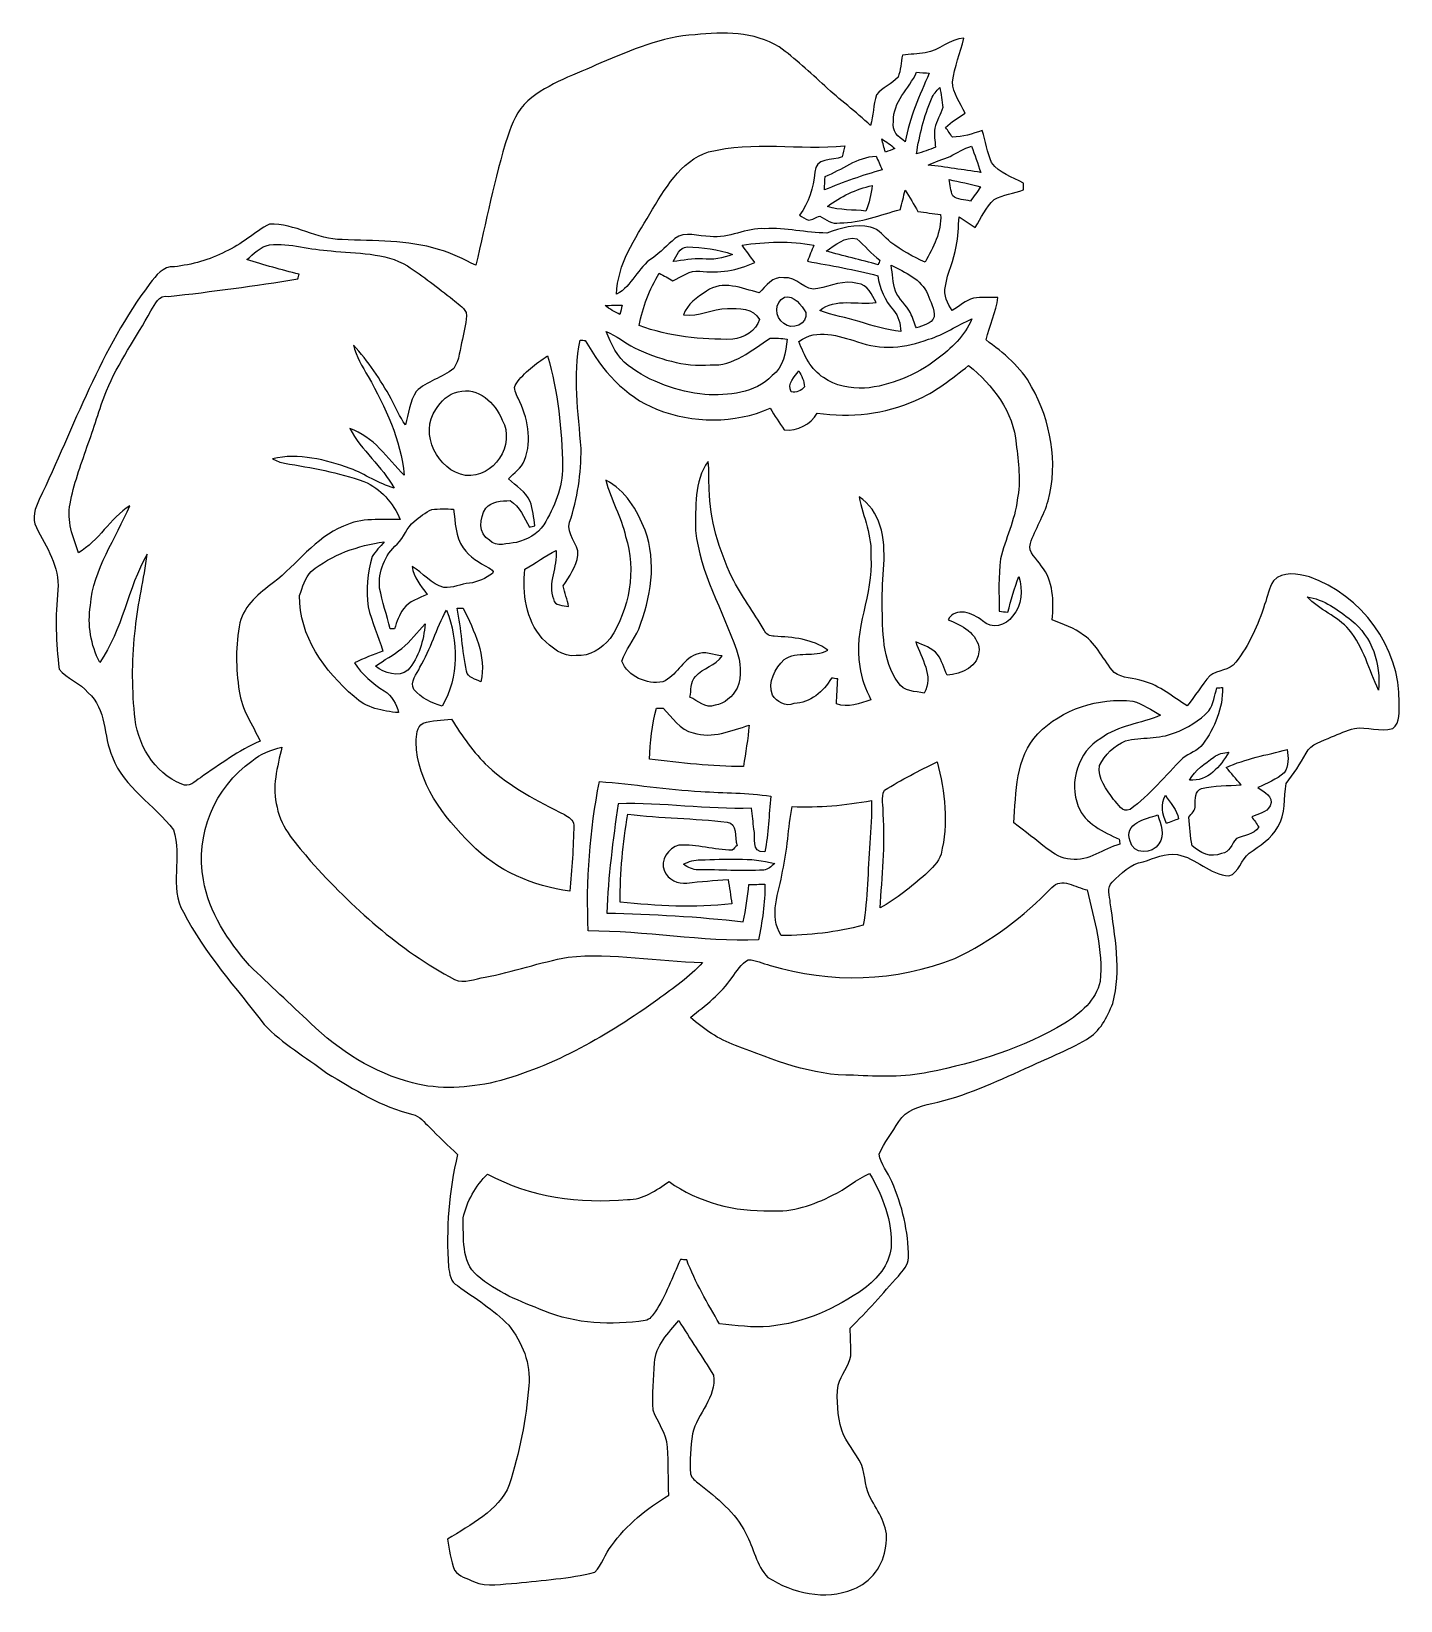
# Model space of a CAD drawing. Header units: centimetres. Extents: x -6.9 to 4.8, y -5.9 to 7.4.
import ezdxf

# ---------------------------------------------------------------- set-up
doc = ezdxf.new("R2010")
doc.units = ezdxf.units.CM
doc.header["$MEASUREMENT"] = 0
doc.layers.add('Camada 1', color=7, linetype='Continuous')

msp = doc.modelspace()

# ---------------------------------------------------------------- linework, layer by layer
at = {"layer": 'Camada 1', "color": 251}
for points, knots in [([(-1.21403, 7.39294), (-0.97394, 7.41862), (-0.71396, 7.42135), (-0.50116, 7.28943), (-0.50116, 7.28943), (-0.36201, 7.19073), (-0.23748, 7.07294), (-0.11182, 6.95771), (-0.11182, 6.95771), (0.01368, 6.84055), (0.1533, 6.73993), (0.27688, 6.62053), (0.27688, 6.62053), (0.30272, 6.70559), (0.2995, 6.79771), (0.32919, 6.88132), (0.32919, 6.88132), (0.37718, 6.94519), (0.46015, 6.97167), (0.51118, 7.03298), (0.51118, 7.03298), (0.53477, 7.09171), (0.5359, 7.15719), (0.54922, 7.21882), (0.54922, 7.21882), (0.61389, 7.22556), (0.67809, 7.23198), (0.74309, 7.24016), (0.74309, 7.24016), (0.86184, 7.25573), (0.94914, 7.35972), (1.07144, 7.36325), (1.07144, 7.36325), (1.04367, 7.23856), (0.98943, 7.11996), (0.97402, 6.99253), (0.97402, 6.99253), (0.97707, 6.89432), (1.04014, 6.81215), (1.08235, 6.72661), (1.08235, 6.72661), (1.02377, 6.69018), (0.96552, 6.65295), (0.91625, 6.60432), (0.91625, 6.60432), (0.93535, 6.57688), (0.95428, 6.54927), (0.97306, 6.52151), (0.97306, 6.52151), (1.06085, 6.52568), (1.14558, 6.54831), (1.22727, 6.57929), (1.22727, 6.57929), (1.25358, 6.48797), (1.26948, 6.39312), (1.30687, 6.3055), (1.30687, 6.3055), (1.37122, 6.21451), (1.48565, 6.18449), (1.57809, 6.13073), (1.57809, 6.13073), (1.57841, 6.11645), (1.57921, 6.08772), (1.57953, 6.07344), (1.57953, 6.07344), (1.4972, 6.0407), (1.40509, 6.03588), (1.32741, 5.99239), (1.32741, 5.99239), (1.25824, 5.92531), (1.21716, 5.83496), (1.16837, 5.75279), (1.16837, 5.75279), (1.12183, 5.7828), (1.07609, 5.81409), (1.02987, 5.84427), (1.02987, 5.84427), (1.02345, 5.76017), (1.0249, 5.67527), (1.00564, 5.59262), (1.00564, 5.59262), (0.98911, 5.47611), (0.92989, 5.37035), (0.91464, 5.254), (0.91464, 5.254), (0.89378, 5.17761), (0.93518, 5.10924), (0.9721, 5.04714), (0.9721, 5.04714), (1.03068, 5.08453), (1.08508, 5.13283), (1.15216, 5.15434), (1.15216, 5.15434), (1.22133, 5.1614), (1.29162, 5.16028), (1.36127, 5.159), (1.36127, 5.159), (1.34426, 5.0343), (1.2897, 4.91971), (1.25936, 4.79887), (1.25936, 4.79887), (1.40829, 4.68685), (1.55867, 4.56857), (1.64726, 4.39958), (1.64726, 4.39958), (1.81031, 4.1091), (1.87578, 3.75572), (1.78736, 3.43057), (1.78736, 3.43057), (1.75333, 3.30347), (1.6771, 3.19273), (1.63666, 3.06803), (1.63666, 3.06803), (1.60826, 2.98988), (1.69877, 2.93708), (1.72958, 2.87658), (1.72958, 2.87658), (1.83518, 2.75044), (1.83518, 2.57551), (1.82299, 2.41936), (1.82299, 2.41936), (1.91382, 2.38036), (2.00995, 2.35003), (2.08923, 2.28872), (2.08923, 2.28872), (2.20622, 2.21089), (2.25662, 2.07255), (2.34938, 1.97225), (2.34938, 1.97225), (2.42015, 1.91832), (2.5166, 1.92522), (2.59829, 1.89682), (2.59829, 1.89682), (2.73855, 1.86071), (2.84816, 1.76217), (2.96917, 1.68803), (2.96917, 1.68803), (3.03866, 1.76955), (3.0929, 1.86328), (3.16368, 1.94368), (3.16368, 1.94368), (3.22964, 1.996), (3.3317, 1.98428), (3.38451, 2.05794), (3.38451, 2.05794), (3.49733, 2.20399), (3.57372, 2.37458), (3.62908, 2.54983), (3.62908, 2.54983), (3.65428, 2.61643), (3.66584, 2.69026), (3.70531, 2.75076), (3.70531, 2.75076), (3.78235, 2.8379), (3.9109, 2.80628), (4.01136, 2.78317), (4.01136, 2.78317), (4.45173, 2.63136), (4.78137, 2.18489), (4.7735, 1.71515), (4.7735, 1.71515), (4.7719, 1.64422), (4.78586, 1.54375), (4.71829, 1.49544), (4.71829, 1.49544), (4.61237, 1.46174), (4.5002, 1.51358), (4.39315, 1.49577), (4.39315, 1.49577), (4.32575, 1.47892), (4.26268, 1.44826), (4.19832, 1.42323), (4.19832, 1.42323), (4.12161, 1.38824), (4.02452, 1.36626), (3.98247, 1.28457), (3.98247, 1.28457), (3.93416, 1.19309), (3.87254, 1.11044), (3.81332, 1.02635), (3.81332, 1.02635), (3.78588, 0.90615), (3.81348, 0.76732), (3.74207, 0.65852), (3.74207, 0.65852), (3.68558, 0.55982), (3.58896, 0.49739), (3.49813, 0.43416), (3.49813, 0.43416), (3.42735, 0.38216), (3.41371, 0.26822), (3.32593, 0.24094), (3.32593, 0.24094), (3.1632, 0.25105), (3.0462, 0.39644), (2.887, 0.42228), (2.887, 0.42228), (2.78445, 0.44122), (2.69169, 0.38954), (2.59668, 0.36242), (2.59668, 0.36242), (2.48755, 0.34349), (2.40843, 0.26276), (2.33285, 0.1891), (2.33285, 0.1891), (2.28278, 0.14416), (2.31343, 0.06889), (2.31616, 0.01385), (2.31616, 0.01385), (2.35451, -0.26812), (2.41485, -0.56149), (2.33686, -0.84201), (2.33686, -0.84201), (2.2924, -0.96062), (2.22757, -1.0829), (2.11459, -1.14918), (2.11459, -1.14918), (1.94784, -1.24596), (1.76682, -1.31384), (1.59317, -1.39665), (1.59317, -1.39665), (1.33431, -1.5106), (1.07673, -1.63513), (0.79829, -1.69371), (0.79829, -1.69371), (0.69317, -1.71682), (0.58051, -1.74988), (0.51761, -1.84585), (0.51761, -1.84585), (0.46143, -1.93781), (0.39563, -2.02575), (0.34974, -2.12349), (0.34974, -2.12349), (0.36498, -2.20887), (0.42517, -2.27852), (0.45758, -2.35764), (0.45758, -2.35764), (0.54761, -2.56033), (0.60025, -2.78164), (0.60009, -3.00391), (0.60009, -3.00391), (0.6009, -3.0673), (0.55259, -3.11448), (0.51504, -3.1599), (0.51504, -3.1599), (0.38023, -3.30915), (0.24847, -3.46145), (0.10468, -3.60236), (0.10468, -3.60236), (0.10548, -3.68067), (0.11158, -3.75883), (0.11013, -3.83731), (0.11013, -3.83731), (0.092, -3.92766), (0.02636, -3.99908), (0.00116, -4.08686), (0.00116, -4.08686), (-0.01424, -4.21445), (-0.00189, -4.34572), (0.03182, -4.46994), (0.03182, -4.46994), (0.07049, -4.57602), (0.14977, -4.66155), (0.20032, -4.76202), (0.20032, -4.76202), (0.23675, -4.86184), (0.22825, -4.97562), (0.28907, -5.0679), (0.28907, -5.0679), (0.356, -5.18554), (0.44073, -5.31361), (0.40607, -5.45692), (0.40607, -5.45692), (0.39114, -5.61837), (0.28057, -5.76473), (0.12923, -5.82299), (0.12923, -5.82299), (-0.10909, -5.9196), (-0.38544, -5.85685), (-0.5952, -5.7222), (-0.5952, -5.7222), (-0.69534, -5.61965), (-0.71572, -5.46944), (-0.78377, -5.34763), (-0.78377, -5.34763), (-0.86995, -5.16933), (-1.02963, -5.04672), (-1.18033, -4.92652), (-1.18033, -4.92652), (-1.20729, -4.90148), (-1.24597, -4.88174), (-1.25399, -4.84274), (-1.25399, -4.84274), (-1.26506, -4.7288), (-1.25046, -4.61422), (-1.23746, -4.50155), (-1.23746, -4.50155), (-1.19782, -4.32711), (-1.02883, -4.19117), (-1.05884, -4.00228), (-1.05884, -4.00228), (-1.15449, -3.84661), (-1.25768, -3.69512), (-1.35285, -3.53913), (-1.35285, -3.53913), (-1.44208, -3.64456), (-1.55409, -3.74936), (-1.55955, -3.89716), (-1.55955, -3.89716), (-1.56934, -4.03085), (-1.58009, -4.1655), (-1.57287, -4.29982), (-1.57287, -4.29982), (-1.5358, -4.4059), (-1.45492, -4.49658), (-1.44946, -4.61389), (-1.44946, -4.61389), (-1.44015, -4.74999), (-1.44368, -4.88656), (-1.43935, -5.02313), (-1.43935, -5.02313), (-1.62487, -5.13755), (-1.79948, -5.27429), (-1.92594, -5.45403), (-1.92594, -5.45403), (-1.98532, -5.52079), (-2.00281, -5.61692), (-2.06861, -5.67774), (-2.06861, -5.67774), (-2.28462, -5.73344), (-2.51075, -5.74547), (-2.73205, -5.77131), (-2.73205, -5.77131), (-2.85306, -5.77452), (-2.9837, -5.81207), (-3.09925, -5.75767), (-3.09925, -5.75767), (-3.15381, -5.72894), (-3.22507, -5.71546), (-3.26021, -5.66089), (-3.26021, -5.66089), (-3.29552, -5.57776), (-3.3037, -5.48597), (-3.31975, -5.39802), (-3.31975, -5.39802), (-3.12685, -5.27188), (-2.88773, -5.16147), (-2.79577, -4.93582), (-2.79577, -4.93582), (-2.70766, -4.66348), (-2.65165, -4.37942), (-2.62902, -4.09424), (-2.62902, -4.09424), (-2.60944, -3.90744), (-2.68503, -3.72208), (-2.79978, -3.57828), (-2.79978, -3.57828), (-2.92801, -3.44605), (-3.08737, -3.34991), (-3.23502, -3.24191), (-3.23502, -3.24191), (-3.2952, -3.21334), (-3.30338, -3.13968), (-3.31173, -3.08223), (-3.31173, -3.08223), (-3.33532, -2.76158), (-3.309, -2.43836), (-3.23453, -2.1259), (-3.23453, -2.1259), (-3.3167, -2.05047), (-3.39903, -1.9752), (-3.47526, -1.89383), (-3.47526, -1.89383), (-3.51811, -1.85339), (-3.55759, -1.80188), (-3.61697, -1.78647), (-3.61697, -1.78647), (-3.88273, -1.7226), (-4.11591, -1.57319), (-4.34749, -1.43404), (-4.34749, -1.43404), (-4.52628, -1.29876), (-4.72512, -1.18481), (-4.8803, -1.02096), (-4.8803, -1.02096), (-5.1175, -0.70977), (-5.38551, -0.41801), (-5.56622, -0.06784), (-5.56622, -0.06784), (-5.69541, 0.14368), (-5.57007, 0.4088), (-5.65224, 0.63188), (-5.65224, 0.63188), (-5.81224, 0.84853), (-6.07223, 0.99008), (-6.1714, 1.25183), (-6.1714, 1.25183), (-6.25117, 1.43125), (-6.2149, 1.66042), (-6.37779, 1.79892), (-6.37779, 1.79892), (-6.44343, 1.88607), (-6.55962, 1.91415), (-6.62381, 2.00001), (-6.62381, 2.00001), (-6.65142, 2.22196), (-6.65799, 2.44969), (-6.63424, 2.67324), (-6.63424, 2.67324), (-6.61787, 2.87016), (-6.73214, 3.03851), (-6.81784, 3.20461), (-6.81784, 3.20461), (-6.86005, 3.28052), (-6.82635, 3.36975), (-6.79376, 3.44261), (-6.79376, 3.44261), (-6.4943, 4.0608), (-6.27171, 4.72456), (-5.85188, 5.27711), (-5.85188, 5.27711), (-5.79924, 5.34307), (-5.74179, 5.42732), (-5.64405, 5.42011), (-5.64405, 5.42011), (-5.4932, 5.4392), (-5.34395, 5.47579), (-5.20994, 5.54962), (-5.20994, 5.54962), (-5.07192, 5.60627), (-4.96665, 5.71684), (-4.83408, 5.78264), (-4.83408, 5.78264), (-4.61888, 5.78922), (-4.43063, 5.65249), (-4.2159, 5.65088), (-4.2159, 5.65088), (-3.94211, 5.63965), (-3.66126, 5.64927), (-3.3963, 5.56823), (-3.3963, 5.56823), (-3.28477, 5.53902), (-3.18366, 5.48205), (-3.08015, 5.43294), (-3.08015, 5.43294), (-2.99076, 5.79965), (-2.92335, 6.17198), (-2.80797, 6.53194), (-2.80797, 6.53194), (-2.77153, 6.64059), (-2.7274, 6.75245), (-2.63849, 6.82964), (-2.63849, 6.82964), (-2.45939, 6.98627), (-2.22749, 7.05384), (-2.01661, 7.1543), (-2.01661, 7.1543), (-1.75807, 7.2599), (-1.4976, 7.37995), (-1.21403, 7.39294), (-1.21403, 7.39294), (-1.21403, 7.39294), (-1.21403, 7.39294), (-1.21403, 7.39294)], [0, 0, 0, 0, 0.00854701, 0.00854701, 0.00854701, 0.00854701, 0.01709402, 0.01709402, 0.01709402, 0.01709402, 0.02564103, 0.02564103, 0.02564103, 0.02564103, 0.03418803, 0.03418803, 0.03418803, 0.03418803, 0.04273504, 0.04273504, 0.04273504, 0.04273504, 0.05128205, 0.05128205, 0.05128205, 0.05128205, 0.05982906, 0.05982906, 0.05982906, 0.05982906, 0.06837607, 0.06837607, 0.06837607, 0.06837607, 0.07692308, 0.07692308, 0.07692308, 0.07692308, 0.08547009, 0.08547009, 0.08547009, 0.08547009, 0.09401709, 0.09401709, 0.09401709, 0.09401709, 0.1025641, 0.1025641, 0.1025641, 0.1025641, 0.11111111, 0.11111111, 0.11111111, 0.11111111, 0.11965812, 0.11965812, 0.11965812, 0.11965812, 0.12820513, 0.12820513, 0.12820513, 0.12820513, 0.13675214, 0.13675214, 0.13675214, 0.13675214, 0.14529915, 0.14529915, 0.14529915, 0.14529915, 0.15384615, 0.15384615, 0.15384615, 0.15384615, 0.16239316, 0.16239316, 0.16239316, 0.16239316, 0.17094017, 0.17094017, 0.17094017, 0.17094017, 0.17948718, 0.17948718, 0.17948718, 0.17948718, 0.18803419, 0.18803419, 0.18803419, 0.18803419, 0.1965812, 0.1965812, 0.1965812, 0.1965812, 0.20512821, 0.20512821, 0.20512821, 0.20512821, 0.21367521, 0.21367521, 0.21367521, 0.21367521, 0.22222222, 0.22222222, 0.22222222, 0.22222222, 0.23076923, 0.23076923, 0.23076923, 0.23076923, 0.23931624, 0.23931624, 0.23931624, 0.23931624, 0.24786325, 0.24786325, 0.24786325, 0.24786325, 0.25641026, 0.25641026, 0.25641026, 0.25641026, 0.26495726, 0.26495726, 0.26495726, 0.26495726, 0.27350427, 0.27350427, 0.27350427, 0.27350427, 0.28205128, 0.28205128, 0.28205128, 0.28205128, 0.29059829, 0.29059829, 0.29059829, 0.29059829, 0.2991453, 0.2991453, 0.2991453, 0.2991453, 0.30769231, 0.30769231, 0.30769231, 0.30769231, 0.31623932, 0.31623932, 0.31623932, 0.31623932, 0.32478632, 0.32478632, 0.32478632, 0.32478632, 0.33333333, 0.33333333, 0.33333333, 0.33333333, 0.34188034, 0.34188034, 0.34188034, 0.34188034, 0.35042735, 0.35042735, 0.35042735, 0.35042735, 0.35897436, 0.35897436, 0.35897436, 0.35897436, 0.36752137, 0.36752137, 0.36752137, 0.36752137, 0.37606838, 0.37606838, 0.37606838, 0.37606838, 0.38461538, 0.38461538, 0.38461538, 0.38461538, 0.39316239, 0.39316239, 0.39316239, 0.39316239, 0.4017094, 0.4017094, 0.4017094, 0.4017094, 0.41025641, 0.41025641, 0.41025641, 0.41025641, 0.41880342, 0.41880342, 0.41880342, 0.41880342, 0.42735043, 0.42735043, 0.42735043, 0.42735043, 0.43589744, 0.43589744, 0.43589744, 0.43589744, 0.44444444, 0.44444444, 0.44444444, 0.44444444, 0.45299145, 0.45299145, 0.45299145, 0.45299145, 0.46153846, 0.46153846, 0.46153846, 0.46153846, 0.47008547, 0.47008547, 0.47008547, 0.47008547, 0.47863248, 0.47863248, 0.47863248, 0.47863248, 0.48717949, 0.48717949, 0.48717949, 0.48717949, 0.4957265, 0.4957265, 0.4957265, 0.4957265, 0.5042735, 0.5042735, 0.5042735, 0.5042735, 0.51282051, 0.51282051, 0.51282051, 0.51282051, 0.52136752, 0.52136752, 0.52136752, 0.52136752, 0.52991453, 0.52991453, 0.52991453, 0.52991453, 0.53846154, 0.53846154, 0.53846154, 0.53846154, 0.54700855, 0.54700855, 0.54700855, 0.54700855, 0.55555556, 0.55555556, 0.55555556, 0.55555556, 0.56410256, 0.56410256, 0.56410256, 0.56410256, 0.57264957, 0.57264957, 0.57264957, 0.57264957, 0.58119658, 0.58119658, 0.58119658, 0.58119658, 0.58974359, 0.58974359, 0.58974359, 0.58974359, 0.5982906, 0.5982906, 0.5982906, 0.5982906, 0.60683761, 0.60683761, 0.60683761, 0.60683761, 0.61538462, 0.61538462, 0.61538462, 0.61538462, 0.62393162, 0.62393162, 0.62393162, 0.62393162, 0.63247863, 0.63247863, 0.63247863, 0.63247863, 0.64102564, 0.64102564, 0.64102564, 0.64102564, 0.64957265, 0.64957265, 0.64957265, 0.64957265, 0.65811966, 0.65811966, 0.65811966, 0.65811966, 0.66666667, 0.66666667, 0.66666667, 0.66666667, 0.67521368, 0.67521368, 0.67521368, 0.67521368, 0.68376068, 0.68376068, 0.68376068, 0.68376068, 0.69230769, 0.69230769, 0.69230769, 0.69230769, 0.7008547, 0.7008547, 0.7008547, 0.7008547, 0.70940171, 0.70940171, 0.70940171, 0.70940171, 0.71794872, 0.71794872, 0.71794872, 0.71794872, 0.72649573, 0.72649573, 0.72649573, 0.72649573, 0.73504274, 0.73504274, 0.73504274, 0.73504274, 0.74358974, 0.74358974, 0.74358974, 0.74358974, 0.75213675, 0.75213675, 0.75213675, 0.75213675, 0.76068376, 0.76068376, 0.76068376, 0.76068376, 0.76923077, 0.76923077, 0.76923077, 0.76923077, 0.77777778, 0.77777778, 0.77777778, 0.77777778, 0.78632479, 0.78632479, 0.78632479, 0.78632479, 0.79487179, 0.79487179, 0.79487179, 0.79487179, 0.8034188, 0.8034188, 0.8034188, 0.8034188, 0.81196581, 0.81196581, 0.81196581, 0.81196581, 0.82051282, 0.82051282, 0.82051282, 0.82051282, 0.82905983, 0.82905983, 0.82905983, 0.82905983, 0.83760684, 0.83760684, 0.83760684, 0.83760684, 0.84615385, 0.84615385, 0.84615385, 0.84615385, 0.85470085, 0.85470085, 0.85470085, 0.85470085, 0.86324786, 0.86324786, 0.86324786, 0.86324786, 0.87179487, 0.87179487, 0.87179487, 0.87179487, 0.88034188, 0.88034188, 0.88034188, 0.88034188, 0.88888889, 0.88888889, 0.88888889, 0.88888889, 0.8974359, 0.8974359, 0.8974359, 0.8974359, 0.90598291, 0.90598291, 0.90598291, 0.90598291, 0.91452991, 0.91452991, 0.91452991, 0.91452991, 0.92307692, 0.92307692, 0.92307692, 0.92307692, 0.93162393, 0.93162393, 0.93162393, 0.93162393, 0.94017094, 0.94017094, 0.94017094, 0.94017094, 0.94871795, 0.94871795, 0.94871795, 0.94871795, 0.95726496, 0.95726496, 0.95726496, 0.95726496, 0.96581197, 0.96581197, 0.96581197, 0.96581197, 0.97435897, 0.97435897, 0.97435897, 0.97435897, 0.98290598, 0.98290598, 0.98290598, 0.98290598, 1, 1, 1, 1]), ([(0.66958, 7.07374), (0.60507, 6.93171), (0.46416, 6.82515), (0.47379, 6.65552), (0.47379, 6.65552), (0.44956, 6.57479), (0.51696, 6.52231), (0.57281, 6.48316), (0.57281, 6.48316), (0.60747, 6.68826), (0.6943, 6.87698), (0.77711, 7.06587), (0.77711, 7.06587), (0.7503, 7.0678), (0.69654, 7.07165), (0.66958, 7.07374), (0.66958, 7.07374), (0.66958, 7.07374), (0.66958, 7.07374), (0.66958, 7.07374)], [0, 0, 0, 0, 0.16666667, 0.16666667, 0.16666667, 0.16666667, 0.33333333, 0.33333333, 0.33333333, 0.33333333, 0.5, 0.5, 0.5, 0.5, 0.66666667, 0.66666667, 0.66666667, 0.66666667, 1, 1, 1, 1]), ([(0.7946, 6.84826), (0.73314, 6.69821), (0.69349, 6.53997), (0.6675, 6.38012), (0.6675, 6.38012), (0.72335, 6.39457), (0.77679, 6.41607), (0.83071, 6.43694), (0.83071, 6.43694), (0.82429, 6.49022), (0.81787, 6.54446), (0.82397, 6.59806), (0.82397, 6.59806), (0.83648, 6.66017), (0.87436, 6.71329), (0.89266, 6.77331), (0.89266, 6.77331), (0.88704, 6.83109), (0.87805, 6.88838), (0.86554, 6.94519), (0.86554, 6.94519), (0.83825, 6.91582), (0.81049, 6.88565), (0.7946, 6.84826), (0.7946, 6.84826), (0.7946, 6.84826), (0.7946, 6.84826), (0.7946, 6.84826)], [0, 0, 0, 0, 0.125, 0.125, 0.125, 0.125, 0.25, 0.25, 0.25, 0.25, 0.375, 0.375, 0.375, 0.375, 0.5, 0.5, 0.5, 0.5, 0.625, 0.625, 0.625, 0.625, 0.75, 0.75, 0.75, 0.75, 1, 1, 1, 1]), ([(-1.09976, 6.3965), (-1.3445, 6.31866), (-1.47305, 6.0744), (-1.59983, 5.87155), (-1.59983, 5.87155), (-1.72421, 5.65955), (-1.87715, 5.44177), (-1.88213, 5.18595), (-1.88213, 5.18595), (-1.75069, 5.25914), (-1.70222, 5.41336), (-1.57801, 5.49473), (-1.57801, 5.49473), (-1.50964, 5.544), (-1.45074, 5.60434), (-1.38735, 5.65922), (-1.38735, 5.65922), (-1.30213, 5.72808), (-1.18562, 5.67656), (-1.08709, 5.67784), (-1.08709, 5.67784), (-0.92596, 5.65569), (-0.78088, 5.7552), (-0.62088, 5.74364), (-0.62088, 5.74364), (-0.44402, 5.75632), (-0.27038, 5.70657), (-0.0948, 5.70705), (-0.0948, 5.70705), (0.02363, 5.74557), (0.15121, 5.78938), (0.27655, 5.75776), (0.27655, 5.75776), (0.35006, 5.73915), (0.39547, 5.67335), (0.45132, 5.62777), (0.45132, 5.62777), (0.53959, 5.55876), (0.63893, 5.50484), (0.74148, 5.45974), (0.74148, 5.45974), (0.80953, 5.58412), (0.8827, 5.717), (0.87356, 5.864), (0.87356, 5.864), (0.80904, 5.87283), (0.74453, 5.88134), (0.68017, 5.88968), (0.68017, 5.88968), (0.64455, 5.95083), (0.61117, 6.01277), (0.57313, 6.07231), (0.57313, 6.07231), (0.55724, 6.01743), (0.54473, 5.96174), (0.5314, 5.90621), (0.5314, 5.90621), (0.36033, 5.8624), (0.19487, 5.79435), (0.01561, 5.79243), (0.01561, 5.79243), (-0.04891, 5.7775), (-0.10219, 5.82244), (-0.15483, 5.85133), (-0.15483, 5.85133), (-0.18612, 5.83849), (-0.21645, 5.82147), (-0.25, 5.8157), (-0.25, 5.8157), (-0.27856, 5.82565), (-0.30312, 5.84378), (-0.32831, 5.85951), (-0.32831, 5.85951), (-0.24711, 5.96463), (-0.20891, 6.09253), (-0.19559, 6.22381), (-0.19559, 6.22381), (-0.19639, 6.34995), (-0.04682, 6.32251), (0.03727, 6.35381), (0.03727, 6.35381), (0.04401, 6.38574), (0.05076, 6.41752), (0.05733, 6.44945), (0.05733, 6.44945), (-0.32751, 6.40965), (-0.72086, 6.49294), (-1.09976, 6.3965), (-1.09976, 6.3965), (-1.09976, 6.3965), (-1.09976, 6.3965), (-1.09976, 6.3965)], [0, 0, 0, 0, 0.04166667, 0.04166667, 0.04166667, 0.04166667, 0.08333333, 0.08333333, 0.08333333, 0.08333333, 0.125, 0.125, 0.125, 0.125, 0.16666667, 0.16666667, 0.16666667, 0.16666667, 0.20833333, 0.20833333, 0.20833333, 0.20833333, 0.25, 0.25, 0.25, 0.25, 0.29166667, 0.29166667, 0.29166667, 0.29166667, 0.33333333, 0.33333333, 0.33333333, 0.33333333, 0.375, 0.375, 0.375, 0.375, 0.41666667, 0.41666667, 0.41666667, 0.41666667, 0.45833333, 0.45833333, 0.45833333, 0.45833333, 0.5, 0.5, 0.5, 0.5, 0.54166667, 0.54166667, 0.54166667, 0.54166667, 0.58333333, 0.58333333, 0.58333333, 0.58333333, 0.625, 0.625, 0.625, 0.625, 0.66666667, 0.66666667, 0.66666667, 0.66666667, 0.70833333, 0.70833333, 0.70833333, 0.70833333, 0.75, 0.75, 0.75, 0.75, 0.79166667, 0.79166667, 0.79166667, 0.79166667, 0.83333333, 0.83333333, 0.83333333, 0.83333333, 0.875, 0.875, 0.875, 0.875, 0.91666667, 0.91666667, 0.91666667, 0.91666667, 1, 1, 1, 1]), ([(0.37333, 6.50659), (0.38248, 6.46887), (0.39274, 6.43148), (0.40382, 6.39425), (0.40382, 6.39425), (0.4303, 6.40452), (0.45694, 6.41511), (0.48342, 6.42586), (0.48342, 6.42586), (0.4494, 6.45619), (0.41216, 6.48283), (0.37333, 6.50659), (0.37333, 6.50659), (0.37333, 6.50659), (0.37333, 6.50659), (0.37333, 6.50659)], [0, 0, 0, 0, 0.2, 0.2, 0.2, 0.2, 0.4, 0.4, 0.4, 0.4, 0.6, 0.6, 0.6, 0.6, 1, 1, 1, 1]), ([(0.95525, 6.3583), (0.8933, 6.33214), (0.82798, 6.31432), (0.76748, 6.28479), (0.76748, 6.28479), (0.91705, 6.26987), (1.06518, 6.24243), (1.21427, 6.22301), (1.21427, 6.22301), (1.18987, 6.29763), (1.16291, 6.3713), (1.13659, 6.44512), (1.13659, 6.44512), (1.07095, 6.42698), (1.01414, 6.39039), (0.95525, 6.3583), (0.95525, 6.3583), (0.95525, 6.3583), (0.95525, 6.3583), (0.95525, 6.3583)], [0, 0, 0, 0, 0.16666667, 0.16666667, 0.16666667, 0.16666667, 0.33333333, 0.33333333, 0.33333333, 0.33333333, 0.5, 0.5, 0.5, 0.5, 0.66666667, 0.66666667, 0.66666667, 0.66666667, 1, 1, 1, 1]), ([(-0.10941, 6.18802), (-0.1123, 6.14999), (-0.1139, 6.11179), (-0.11358, 6.07376), (-0.11358, 6.07376), (0.04642, 6.14004), (0.20964, 6.19765), (0.37638, 6.24499), (0.37638, 6.24499), (0.35904, 6.28383), (0.34187, 6.32251), (0.3247, 6.36135), (0.3247, 6.36135), (0.16197, 6.35461), (0.03695, 6.24291), (-0.10941, 6.18802), (-0.10941, 6.18802), (-0.10941, 6.18802), (-0.10941, 6.18802), (-0.10941, 6.18802)], [0, 0, 0, 0, 0.16666667, 0.16666667, 0.16666667, 0.16666667, 0.33333333, 0.33333333, 0.33333333, 0.33333333, 0.5, 0.5, 0.5, 0.5, 0.66666667, 0.66666667, 0.66666667, 0.66666667, 1, 1, 1, 1]), ([(0.94465, 6.16186), (0.95364, 6.11564), (0.95813, 6.06702), (0.97611, 6.02288), (0.97611, 6.02288), (1.01447, 5.98597), (1.07721, 5.99352), (1.12616, 5.97698), (1.12616, 5.97698), (1.15505, 6.01759), (1.18442, 6.05787), (1.21331, 6.09847), (1.21331, 6.09847), (1.12552, 6.12607), (1.03452, 6.14276), (0.94465, 6.16186), (0.94465, 6.16186), (0.94465, 6.16186), (0.94465, 6.16186), (0.94465, 6.16186)], [0, 0, 0, 0, 0.16666667, 0.16666667, 0.16666667, 0.16666667, 0.33333333, 0.33333333, 0.33333333, 0.33333333, 0.5, 0.5, 0.5, 0.5, 0.66666667, 0.66666667, 0.66666667, 0.66666667, 1, 1, 1, 1]), ([(-0.08935, 5.93285), (0.01625, 5.89851), (0.12923, 5.90557), (0.23852, 5.89433), (0.23852, 5.89433), (0.26917, 5.96254), (0.28089, 6.03652), (0.29244, 6.10987), (0.29244, 6.10987), (0.15314, 6.0821), (0.02443, 6.01695), (-0.08935, 5.93285), (-0.08935, 5.93285), (-0.08935, 5.93285), (-0.08935, 5.93285), (-0.08935, 5.93285)], [0, 0, 0, 0, 0.2, 0.2, 0.2, 0.2, 0.4, 0.4, 0.4, 0.4, 0.6, 0.6, 0.6, 0.6, 1, 1, 1, 1]), ([(-4.83457, 5.6061), (-4.91337, 5.59439), (-4.96777, 5.52827), (-5.02843, 5.48221), (-5.02843, 5.48221), (-4.88191, 5.4339), (-4.73298, 5.39475), (-4.58357, 5.35671), (-4.58357, 5.35671), (-4.58582, 5.3466), (-4.59047, 5.32638), (-4.59288, 5.31627), (-4.59288, 5.31627), (-4.9583, 5.2585), (-5.32517, 5.20955), (-5.69252, 5.1667), (-5.69252, 5.1667), (-5.78159, 5.18628), (-5.8063, 5.10058), (-5.84337, 5.04553), (-5.84337, 5.04553), (-5.96823, 4.81796), (-6.12085, 4.60532), (-6.22212, 4.3654), (-6.22212, 4.3654), (-6.28471, 4.20844), (-6.32644, 4.04442), (-6.3871, 3.88683), (-6.3871, 3.88683), (-6.44118, 3.72827), (-6.5012, 3.57036), (-6.53105, 3.40506), (-6.53105, 3.40506), (-6.5601, 3.26078), (-6.50602, 3.12148), (-6.45964, 2.98763), (-6.45964, 2.98763), (-6.28776, 3.09114), (-6.19018, 3.27875), (-6.02312, 3.38901), (-6.02312, 3.38901), (-6.13995, 3.10912), (-6.33301, 2.85203), (-6.35853, 2.5402), (-6.35853, 2.5402), (-6.38389, 2.37442), (-6.3542, 2.20559), (-6.27909, 2.05666), (-6.27909, 2.05666), (-6.08137, 2.33398), (-6.04462, 2.68608), (-5.87499, 2.97656), (-5.87499, 2.97656), (-5.89955, 2.76568), (-5.95556, 2.55978), (-5.97561, 2.34826), (-5.97561, 2.34826), (-6.00643, 2.10673), (-6.00466, 1.86119), (-5.98284, 1.61886), (-5.98284, 1.61886), (-5.96695, 1.37011), (-5.81818, 1.11638), (-5.5813, 1.0217), (-5.5813, 1.0217), (-5.52096, 0.99185), (-5.46848, 1.04368), (-5.42258, 1.07578), (-5.42258, 1.07578), (-5.25873, 1.18812), (-5.09824, 1.30928), (-4.91401, 1.3868), (-4.91401, 1.3868), (-4.97804, 1.52706), (-5.07144, 1.65641), (-5.0923, 1.81304), (-5.0923, 1.81304), (-5.12055, 2.00498), (-5.12569, 2.2035), (-5.08669, 2.39432), (-5.08669, 2.39432), (-5.04833, 2.54614), (-4.91994, 2.64564), (-4.80151, 2.73503), (-4.80151, 2.73503), (-4.59914, 2.89134), (-4.44924, 3.11667), (-4.2045, 3.21408), (-4.2045, 3.21408), (-4.05397, 3.29256), (-3.88466, 3.26463), (-3.72209, 3.27169), (-3.72209, 3.27169), (-3.78259, 3.41228), (-3.88915, 3.53408), (-4.03118, 3.59491), (-4.03118, 3.59491), (-4.24912, 3.67258), (-4.47829, 3.7127), (-4.70602, 3.7493), (-4.70602, 3.7493), (-4.74261, 3.75539), (-4.77631, 3.77144), (-4.80873, 3.78862), (-4.80873, 3.78862), (-4.58646, 3.8382), (-4.35712, 3.78155), (-4.14785, 3.70532), (-4.14785, 3.70532), (-4.01978, 3.65782), (-3.90712, 3.57517), (-3.7744, 3.53938), (-3.7744, 3.53938), (-3.8792, 3.72313), (-4.0498, 3.85923), (-4.15283, 4.04395), (-4.15283, 4.04395), (-3.94933, 3.97895), (-3.83169, 3.79182), (-3.68903, 3.64755), (-3.68903, 3.64755), (-3.71486, 3.9499), (-3.85208, 4.22561), (-3.99523, 4.48801), (-3.99523, 4.48801), (-4.04611, 4.57226), (-4.09698, 4.65796), (-4.12121, 4.75441), (-4.12121, 4.75441), (-3.99427, 4.61768), (-3.89172, 4.46008), (-3.80024, 4.29799), (-3.80024, 4.29799), (-3.75707, 4.22529), (-3.72979, 4.14361), (-3.67827, 4.07588), (-3.67827, 4.07588), (-3.64923, 4.17105), (-3.64377, 4.27569), (-3.58648, 4.35978), (-3.58648, 4.35978), (-3.49708, 4.44981), (-3.36453, 4.47533), (-3.26807, 4.55461), (-3.26807, 4.55461), (-3.21768, 4.62682), (-3.2172, 4.72248), (-3.19249, 4.80448), (-3.19249, 4.80448), (-3.18285, 4.87975), (-3.15204, 4.95534), (-3.16247, 5.03189), (-3.16247, 5.03189), (-3.1843, 5.08148), (-3.23935, 5.10571), (-3.27513, 5.14327), (-3.27513, 5.14327), (-3.40304, 5.23956), (-3.52758, 5.34082), (-3.66206, 5.42813), (-3.66206, 5.42813), (-3.85722, 5.5448), (-4.09313, 5.53035), (-4.31106, 5.55523), (-4.31106, 5.55523), (-4.48648, 5.56309), (-4.65803, 5.62328), (-4.83457, 5.6061), (-4.83457, 5.6061), (-4.83457, 5.6061), (-4.83457, 5.6061), (-4.83457, 5.6061)], [0, 0, 0, 0, 0.02272727, 0.02272727, 0.02272727, 0.02272727, 0.04545455, 0.04545455, 0.04545455, 0.04545455, 0.06818182, 0.06818182, 0.06818182, 0.06818182, 0.09090909, 0.09090909, 0.09090909, 0.09090909, 0.11363636, 0.11363636, 0.11363636, 0.11363636, 0.13636364, 0.13636364, 0.13636364, 0.13636364, 0.15909091, 0.15909091, 0.15909091, 0.15909091, 0.18181818, 0.18181818, 0.18181818, 0.18181818, 0.20454545, 0.20454545, 0.20454545, 0.20454545, 0.22727273, 0.22727273, 0.22727273, 0.22727273, 0.25, 0.25, 0.25, 0.25, 0.27272727, 0.27272727, 0.27272727, 0.27272727, 0.29545455, 0.29545455, 0.29545455, 0.29545455, 0.31818182, 0.31818182, 0.31818182, 0.31818182, 0.34090909, 0.34090909, 0.34090909, 0.34090909, 0.36363636, 0.36363636, 0.36363636, 0.36363636, 0.38636364, 0.38636364, 0.38636364, 0.38636364, 0.40909091, 0.40909091, 0.40909091, 0.40909091, 0.43181818, 0.43181818, 0.43181818, 0.43181818, 0.45454545, 0.45454545, 0.45454545, 0.45454545, 0.47727273, 0.47727273, 0.47727273, 0.47727273, 0.5, 0.5, 0.5, 0.5, 0.52272727, 0.52272727, 0.52272727, 0.52272727, 0.54545455, 0.54545455, 0.54545455, 0.54545455, 0.56818182, 0.56818182, 0.56818182, 0.56818182, 0.59090909, 0.59090909, 0.59090909, 0.59090909, 0.61363636, 0.61363636, 0.61363636, 0.61363636, 0.63636364, 0.63636364, 0.63636364, 0.63636364, 0.65909091, 0.65909091, 0.65909091, 0.65909091, 0.68181818, 0.68181818, 0.68181818, 0.68181818, 0.70454545, 0.70454545, 0.70454545, 0.70454545, 0.72727273, 0.72727273, 0.72727273, 0.72727273, 0.75, 0.75, 0.75, 0.75, 0.77272727, 0.77272727, 0.77272727, 0.77272727, 0.79545455, 0.79545455, 0.79545455, 0.79545455, 0.81818182, 0.81818182, 0.81818182, 0.81818182, 0.84090909, 0.84090909, 0.84090909, 0.84090909, 0.86363636, 0.86363636, 0.86363636, 0.86363636, 0.88636364, 0.88636364, 0.88636364, 0.88636364, 0.90909091, 0.90909091, 0.90909091, 0.90909091, 0.93181818, 0.93181818, 0.93181818, 0.93181818, 0.95454545, 0.95454545, 0.95454545, 0.95454545, 1, 1, 1, 1]), ([(-0.81554, 5.60402), (-0.7804, 5.55475), (-0.74284, 5.50693), (-0.70738, 5.45766), (-0.70738, 5.45766), (-0.85165, 5.38479), (-1.01615, 5.36457), (-1.17599, 5.38351), (-1.17599, 5.38351), (-1.26121, 5.3925), (-1.3315, 5.33473), (-1.4042, 5.30022), (-1.4042, 5.30022), (-1.4424, 5.32253), (-1.48092, 5.34452), (-1.51975, 5.36586), (-1.51975, 5.36586), (-1.60112, 5.22816), (-1.66355, 5.07843), (-1.68922, 4.91987), (-1.68922, 4.91987), (-1.4355, 4.82727), (-1.16347, 4.79935), (-0.89498, 4.80336), (-0.89498, 4.80336), (-0.79901, 4.81572), (-0.69374, 4.87285), (-0.66645, 4.97155), (-0.66645, 4.97155), (-0.71588, 5.068), (-0.8478, 5.06816), (-0.94056, 5.06559), (-0.94056, 5.06559), (-1.06799, 5.06575), (-1.18386, 4.99466), (-1.31273, 5.01087), (-1.31273, 5.01087), (-1.28272, 5.10459), (-1.19606, 5.1622), (-1.11694, 5.21228), (-1.11694, 5.21228), (-0.98406, 5.31065), (-0.81426, 5.23651), (-0.67047, 5.19912), (-0.67047, 5.19912), (-0.61076, 5.25561), (-0.55732, 5.34355), (-0.46007, 5.32558), (-0.46007, 5.32558), (-0.34725, 5.34227), (-0.28193, 5.20682), (-0.16975, 5.2341), (-0.16975, 5.2341), (-0.05902, 5.25625), (0.05059, 5.31226), (0.16614, 5.27791), (0.16614, 5.27791), (0.2528, 5.26957), (0.28843, 5.18194), (0.32647, 5.11647), (0.32647, 5.11647), (0.16983, 5.09127), (-0.02195, 5.16188), (-0.15419, 5.04794), (-0.15419, 5.04794), (-0.04538, 5.00637), (0.07033, 4.9892), (0.18107, 4.95373), (0.18107, 4.95373), (0.29677, 4.91698), (0.41393, 4.88296), (0.53494, 4.86932), (0.53494, 4.86932), (0.53205, 4.93528), (0.51584, 5.00156), (0.47186, 5.05259), (0.47186, 5.05259), (0.3982, 5.1346), (0.35439, 5.23555), (0.3393, 5.34403), (0.3393, 5.34403), (0.14175, 5.39491), (-0.05854, 5.43054), (-0.25882, 5.46713), (-0.25882, 5.46713), (-0.24197, 5.51319), (-0.22351, 5.55844), (-0.20426, 5.60338), (-0.20426, 5.60338), (-0.40615, 5.64157), (-0.61333, 5.63403), (-0.81554, 5.60402), (-0.81554, 5.60402), (-0.81554, 5.60402), (-0.81554, 5.60402), (-0.81554, 5.60402)], [0, 0, 0, 0, 0.04, 0.04, 0.04, 0.04, 0.08, 0.08, 0.08, 0.08, 0.12, 0.12, 0.12, 0.12, 0.16, 0.16, 0.16, 0.16, 0.2, 0.2, 0.2, 0.2, 0.24, 0.24, 0.24, 0.24, 0.28, 0.28, 0.28, 0.28, 0.32, 0.32, 0.32, 0.32, 0.36, 0.36, 0.36, 0.36, 0.4, 0.4, 0.4, 0.4, 0.44, 0.44, 0.44, 0.44, 0.48, 0.48, 0.48, 0.48, 0.52, 0.52, 0.52, 0.52, 0.56, 0.56, 0.56, 0.56, 0.6, 0.6, 0.6, 0.6, 0.64, 0.64, 0.64, 0.64, 0.68, 0.68, 0.68, 0.68, 0.72, 0.72, 0.72, 0.72, 0.76, 0.76, 0.76, 0.76, 0.8, 0.8, 0.8, 0.8, 0.84, 0.84, 0.84, 0.84, 0.88, 0.88, 0.88, 0.88, 0.92, 0.92, 0.92, 0.92, 1, 1, 1, 1]), ([(-0.10091, 5.55427), (0.04578, 5.51238), (0.19455, 5.47772), (0.34187, 5.4376), (0.34187, 5.4376), (0.34685, 5.45076), (0.35166, 5.46391), (0.3568, 5.47692), (0.3568, 5.47692), (0.28217, 5.52779), (0.22889, 5.60129), (0.16085, 5.65858), (0.16085, 5.65858), (0.0591, 5.68009), (-0.02179, 5.60386), (-0.10091, 5.55427), (-0.10091, 5.55427), (-0.10091, 5.55427), (-0.10091, 5.55427), (-0.10091, 5.55427)], [0, 0, 0, 0, 0.16666667, 0.16666667, 0.16666667, 0.16666667, 0.33333333, 0.33333333, 0.33333333, 0.33333333, 0.5, 0.5, 0.5, 0.5, 0.66666667, 0.66666667, 0.66666667, 0.66666667, 1, 1, 1, 1]), ([(-1.40099, 5.46568), (-1.31802, 5.47226), (-1.23602, 5.49537), (-1.15224, 5.48686), (-1.15224, 5.48686), (-1.06526, 5.4774), (-0.97683, 5.49152), (-0.89659, 5.5257), (-0.89659, 5.5257), (-1.02049, 5.56935), (-1.15192, 5.58556), (-1.28239, 5.59054), (-1.28239, 5.59054), (-1.34755, 5.5846), (-1.37162, 5.51366), (-1.40099, 5.46568), (-1.40099, 5.46568), (-1.40099, 5.46568), (-1.40099, 5.46568), (-1.40099, 5.46568)], [0, 0, 0, 0, 0.16666667, 0.16666667, 0.16666667, 0.16666667, 0.33333333, 0.33333333, 0.33333333, 0.33333333, 0.5, 0.5, 0.5, 0.5, 0.66666667, 0.66666667, 0.66666667, 0.66666667, 1, 1, 1, 1]), ([(0.45405, 5.4339), (0.4616, 5.3596), (0.46897, 5.28481), (0.48888, 5.21259), (0.48888, 5.21259), (0.51857, 5.14295), (0.58276, 5.09528), (0.61726, 5.0282), (0.61726, 5.0282), (0.63492, 4.98631), (0.65065, 4.94234), (0.66734, 4.89965), (0.66734, 4.89965), (0.72062, 4.92276), (0.79652, 4.93111), (0.81867, 4.99353), (0.81867, 4.99353), (0.82589, 5.0611), (0.78497, 5.12417), (0.76379, 5.18564), (0.76379, 5.18564), (0.70939, 5.31611), (0.57073, 5.37212), (0.45405, 5.4339), (0.45405, 5.4339), (0.45405, 5.4339), (0.45405, 5.4339), (0.45405, 5.4339)], [0, 0, 0, 0, 0.125, 0.125, 0.125, 0.125, 0.25, 0.25, 0.25, 0.25, 0.375, 0.375, 0.375, 0.375, 0.5, 0.5, 0.5, 0.5, 0.625, 0.625, 0.625, 0.625, 0.75, 0.75, 0.75, 0.75, 1, 1, 1, 1]), ([(-1.98018, 5.09111), (-1.9407, 5.06126), (-1.89849, 5.03494), (-1.85372, 5.01375), (-1.85372, 5.01375), (-1.84778, 5.04008), (-1.84184, 5.06639), (-1.83607, 5.09287), (-1.83607, 5.09287), (-1.88325, 5.09287), (-1.93477, 5.09336), (-1.98018, 5.09111), (-1.98018, 5.09111), (-1.98018, 5.09111), (-1.98018, 5.09111), (-1.98018, 5.09111)], [0, 0, 0, 0, 0.2, 0.2, 0.2, 0.2, 0.4, 0.4, 0.4, 0.4, 0.6, 0.6, 0.6, 0.6, 1, 1, 1, 1]), ([(-0.45494, 5.1606), (-0.54176, 5.12337), (-0.53887, 4.98631), (-0.4612, 4.93865), (-0.4612, 4.93865), (-0.39523, 4.87558), (-0.24967, 4.93383), (-0.27423, 5.03045), (-0.27423, 5.03045), (-0.30745, 5.0948), (-0.37742, 5.1805), (-0.45494, 5.1606), (-0.45494, 5.1606), (-0.45494, 5.1606), (-0.45494, 5.1606), (-0.45494, 5.1606)], [0, 0, 0, 0, 0.2, 0.2, 0.2, 0.2, 0.4, 0.4, 0.4, 0.4, 0.6, 0.6, 0.6, 0.6, 1, 1, 1, 1]), ([(0.77037, 4.80336), (0.57939, 4.72793), (0.36161, 4.71092), (0.1671, 4.78314), (0.1671, 4.78314), (0.0055, 4.83048), (-0.17922, 4.90109), (-0.3312, 4.7849), (-0.3312, 4.7849), (-0.28835, 4.66775), (-0.23138, 4.5461), (-0.12145, 4.47806), (-0.12145, 4.47806), (-0.02195, 4.40487), (0.10468, 4.38851), (0.22488, 4.3869), (0.22488, 4.3869), (0.44763, 4.40985), (0.66397, 4.49651), (0.84098, 4.63405), (0.84098, 4.63405), (0.96471, 4.72328), (1.0785, 4.83385), (1.13868, 4.97636), (1.13868, 4.97636), (1.01334, 4.92404), (0.90132, 4.84316), (0.77037, 4.80336), (0.77037, 4.80336), (0.77037, 4.80336), (0.77037, 4.80336), (0.77037, 4.80336)], [0, 0, 0, 0, 0.11111111, 0.11111111, 0.11111111, 0.11111111, 0.22222222, 0.22222222, 0.22222222, 0.22222222, 0.33333333, 0.33333333, 0.33333333, 0.33333333, 0.44444444, 0.44444444, 0.44444444, 0.44444444, 0.55555556, 0.55555556, 0.55555556, 0.55555556, 0.66666667, 0.66666667, 0.66666667, 0.66666667, 0.77777778, 0.77777778, 0.77777778, 0.77777778, 1, 1, 1, 1]), ([(-1.97119, 4.87076), (-1.92466, 4.76516), (-1.8802, 4.65042), (-1.78327, 4.57996), (-1.78327, 4.57996), (-1.59566, 4.4381), (-1.36376, 4.36187), (-1.13202, 4.33346), (-1.13202, 4.33346), (-0.93334, 4.32752), (-0.70577, 4.33924), (-0.55957, 4.49442), (-0.55957, 4.49442), (-0.46087, 4.56681), (-0.44611, 4.69343), (-0.43279, 4.80497), (-0.43279, 4.80497), (-0.48061, 4.81123), (-0.52924, 4.8162), (-0.57739, 4.81363), (-0.57739, 4.81363), (-0.73161, 4.7122), (-0.88744, 4.57339), (-1.08564, 4.58574), (-1.08564, 4.58574), (-1.31096, 4.56777), (-1.52906, 4.63678), (-1.72999, 4.73146), (-1.72999, 4.73146), (-1.81264, 4.77415), (-1.88566, 4.83401), (-1.97119, 4.87076), (-1.97119, 4.87076), (-1.97119, 4.87076), (-1.97119, 4.87076), (-1.97119, 4.87076)], [0, 0, 0, 0, 0.1, 0.1, 0.1, 0.1, 0.2, 0.2, 0.2, 0.2, 0.3, 0.3, 0.3, 0.3, 0.4, 0.4, 0.4, 0.4, 0.5, 0.5, 0.5, 0.5, 0.6, 0.6, 0.6, 0.6, 0.7, 0.7, 0.7, 0.7, 0.8, 0.8, 0.8, 0.8, 1, 1, 1, 1]), ([(-2.19202, 4.7963), (-2.25798, 4.49186), (-2.20599, 4.18148), (-2.18512, 3.87528), (-2.18512, 3.87528), (-2.184, 3.66311), (-2.21305, 3.44983), (-2.28286, 3.2489), (-2.28286, 3.2489), (-2.31528, 3.14459), (-2.20454, 3.06948), (-2.21096, 2.96838), (-2.21096, 2.96838), (-2.22685, 2.86984), (-2.28527, 2.78815), (-2.3379, 2.70663), (-2.3379, 2.70663), (-2.32234, 2.64821), (-2.30372, 2.59044), (-2.2904, 2.53121), (-2.2904, 2.53121), (-2.3371, 2.54646), (-2.41012, 2.5317), (-2.42023, 2.59573), (-2.42023, 2.59573), (-2.47239, 2.73022), (-2.38364, 2.86888), (-2.39648, 3.0085), (-2.39648, 3.0085), (-2.48892, 2.96196), (-2.57189, 2.89921), (-2.66208, 2.84897), (-2.66208, 2.84897), (-2.68664, 2.64564), (-2.65486, 2.41791), (-2.51444, 2.26048), (-2.51444, 2.26048), (-2.4358, 2.18569), (-2.34465, 2.09871), (-2.22524, 2.11508), (-2.22524, 2.11508), (-2.11082, 2.10513), (-2.00811, 2.17783), (-1.93637, 2.25951), (-1.93637, 2.25951), (-1.77235, 2.5126), (-1.71426, 2.83838), (-1.80541, 3.12838), (-1.80541, 3.12838), (-1.84329, 3.294), (-1.93204, 3.44133), (-1.97377, 3.60502), (-1.97377, 3.60502), (-1.80686, 3.52205), (-1.70575, 3.34921), (-1.6406, 3.18086), (-1.6406, 3.18086), (-1.53837, 2.90755), (-1.59181, 2.60376), (-1.69452, 2.33879), (-1.69452, 2.33879), (-1.73448, 2.24475), (-1.80558, 2.16515), (-1.83912, 2.06838), (-1.83912, 2.06838), (-1.78503, 1.93534), (-1.62744, 1.86729), (-1.48942, 1.89088), (-1.48942, 1.89088), (-1.37307, 1.94095), (-1.3254, 2.07688), (-1.20729, 2.12423), (-1.20729, 2.12423), (-1.13555, 2.15809), (-1.0574, 2.11781), (-0.98453, 2.11155), (-0.98453, 2.11155), (-1.04054, 2.02809), (-1.14855, 2.01092), (-1.21258, 1.93726), (-1.21258, 1.93726), (-1.25672, 1.89056), (-1.24484, 1.81802), (-1.25913, 1.76121), (-1.25913, 1.76121), (-1.19011, 1.73184), (-1.12769, 1.66058), (-1.0452, 1.6922), (-1.0452, 1.6922), (-0.96207, 1.70424), (-0.89755, 1.76843), (-0.85647, 1.83792), (-0.85647, 1.83792), (-0.81506, 1.94191), (-0.82533, 2.05971), (-0.86369, 2.16306), (-0.86369, 2.16306), (-0.97956, 2.50088), (-1.17214, 2.8164), (-1.21146, 3.17717), (-1.21146, 3.17717), (-1.20696, 3.37376), (-1.22879, 3.59555), (-1.10426, 3.76438), (-1.10426, 3.76438), (-1.09302, 3.68622), (-1.09928, 3.60711), (-1.09527, 3.52847), (-1.09527, 3.52847), (-1.09126, 3.26784), (-1.01101, 3.01508), (-0.90157, 2.78061), (-0.90157, 2.78061), (-0.82148, 2.62446), (-0.71636, 2.48291), (-0.62858, 2.33093), (-0.62858, 2.33093), (-0.61205, 2.29755), (-0.57835, 2.27797), (-0.54112, 2.27845), (-0.54112, 2.27845), (-0.38464, 2.27059), (-0.21645, 2.25791), (-0.08598, 2.16066), (-0.08598, 2.16066), (-0.20121, 2.09726), (-0.34885, 2.15825), (-0.45702, 2.0809), (-0.45702, 2.0809), (-0.53743, 2.00563), (-0.5968, 1.89088), (-0.55717, 1.77902), (-0.55717, 1.77902), (-0.51929, 1.72333), (-0.44515, 1.67551), (-0.37373, 1.70713), (-0.37373, 1.70713), (-0.23491, 1.7113), (-0.12289, 1.80887), (-0.05501, 1.9233), (-0.05501, 1.9233), (-0.03719, 1.92121), (-0.01922, 1.91897), (-0.00108, 1.9164), (-0.00108, 1.9164), (-0.00478, 1.84546), (-0.00959, 1.77501), (-0.0136, 1.70391), (-0.0136, 1.70391), (0.0851, 1.66925), (0.18572, 1.70713), (0.28041, 1.73874), (0.28041, 1.73874), (0.23836, 1.82925), (0.19647, 1.92169), (0.18668, 2.02248), (0.18668, 2.02248), (0.12522, 2.33847), (0.30416, 2.63505), (0.27928, 2.95072), (0.27928, 2.95072), (0.29373, 3.12982), (0.21397, 3.29304), (0.18042, 3.46427), (0.18042, 3.46427), (0.2666, 3.40923), (0.32663, 3.31855), (0.35776, 3.2221), (0.35776, 3.2221), (0.42757, 3.00416), (0.36948, 2.77307), (0.37622, 2.54935), (0.37622, 2.54935), (0.38151, 2.3258), (0.37365, 2.07479), (0.51215, 1.8851), (0.51215, 1.8851), (0.55853, 1.80984), (0.65851, 1.81), (0.73442, 1.79571), (0.73442, 1.79571), (0.81723, 1.94288), (0.70681, 2.09036), (0.66332, 2.2303), (0.66332, 2.2303), (0.72704, 2.20174), (0.80134, 2.1812), (0.84676, 2.12439), (0.84676, 2.12439), (0.88319, 2.07111), (0.90116, 2.00804), (0.92764, 1.94946), (0.92764, 1.94946), (1.0533, 1.957), (1.19677, 2.02071), (1.20223, 2.16386), (1.20223, 2.16386), (1.18859, 2.30429), (1.0533, 2.3725), (0.93727, 2.41968), (0.93727, 2.41968), (1.00114, 2.53523), (1.14879, 2.47553), (1.23016, 2.41069), (1.23016, 2.41069), (1.30558, 2.33559), (1.42964, 2.36896), (1.48549, 2.44905), (1.48549, 2.44905), (1.56942, 2.541), (1.57006, 2.6734), (1.53861, 2.78703), (1.53861, 2.78703), (1.50137, 2.68785), (1.47233, 2.58594), (1.44456, 2.48371), (1.44456, 2.48371), (1.42049, 2.48628), (1.39642, 2.48901), (1.3725, 2.49158), (1.3725, 2.49158), (1.37026, 2.6397), (1.3632, 2.78912), (1.3839, 2.93612), (1.3839, 2.93612), (1.42178, 3.10688), (1.50651, 3.26463), (1.52513, 3.4402), (1.52513, 3.4402), (1.55931, 3.597), (1.53123, 3.75748), (1.51726, 3.91443), (1.51726, 3.91443), (1.49303, 4.18581), (1.31923, 4.41739), (1.11011, 4.58029), (1.11011, 4.58029), (0.96841, 4.47019), (0.82862, 4.35288), (0.66108, 4.28435), (0.66108, 4.28435), (0.39869, 4.16929), (0.10741, 4.13253), (-0.17553, 4.17699), (-0.17553, 4.17699), (-0.23507, 4.0762), (-0.34131, 4.02453), (-0.45638, 4.03255), (-0.45638, 4.03255), (-0.49875, 4.09273), (-0.53839, 4.155), (-0.57674, 4.21775), (-0.57674, 4.21775), (-0.87958, 4.08407), (-1.23618, 4.08984), (-1.54238, 4.20941), (-1.54238, 4.20941), (-1.81247, 4.31661), (-2.01035, 4.5453), (-2.14901, 4.79373), (-2.14901, 4.79373), (-2.15977, 4.79437), (-2.18127, 4.79566), (-2.19202, 4.7963), (-2.19202, 4.7963), (-2.19202, 4.7963), (-2.19202, 4.7963), (-2.19202, 4.7963)], [0, 0, 0, 0, 0.01470588, 0.01470588, 0.01470588, 0.01470588, 0.02941176, 0.02941176, 0.02941176, 0.02941176, 0.04411765, 0.04411765, 0.04411765, 0.04411765, 0.05882353, 0.05882353, 0.05882353, 0.05882353, 0.07352941, 0.07352941, 0.07352941, 0.07352941, 0.08823529, 0.08823529, 0.08823529, 0.08823529, 0.10294118, 0.10294118, 0.10294118, 0.10294118, 0.11764706, 0.11764706, 0.11764706, 0.11764706, 0.13235294, 0.13235294, 0.13235294, 0.13235294, 0.14705882, 0.14705882, 0.14705882, 0.14705882, 0.16176471, 0.16176471, 0.16176471, 0.16176471, 0.17647059, 0.17647059, 0.17647059, 0.17647059, 0.19117647, 0.19117647, 0.19117647, 0.19117647, 0.20588235, 0.20588235, 0.20588235, 0.20588235, 0.22058824, 0.22058824, 0.22058824, 0.22058824, 0.23529412, 0.23529412, 0.23529412, 0.23529412, 0.25, 0.25, 0.25, 0.25, 0.26470588, 0.26470588, 0.26470588, 0.26470588, 0.27941176, 0.27941176, 0.27941176, 0.27941176, 0.29411765, 0.29411765, 0.29411765, 0.29411765, 0.30882353, 0.30882353, 0.30882353, 0.30882353, 0.32352941, 0.32352941, 0.32352941, 0.32352941, 0.33823529, 0.33823529, 0.33823529, 0.33823529, 0.35294118, 0.35294118, 0.35294118, 0.35294118, 0.36764706, 0.36764706, 0.36764706, 0.36764706, 0.38235294, 0.38235294, 0.38235294, 0.38235294, 0.39705882, 0.39705882, 0.39705882, 0.39705882, 0.41176471, 0.41176471, 0.41176471, 0.41176471, 0.42647059, 0.42647059, 0.42647059, 0.42647059, 0.44117647, 0.44117647, 0.44117647, 0.44117647, 0.45588235, 0.45588235, 0.45588235, 0.45588235, 0.47058824, 0.47058824, 0.47058824, 0.47058824, 0.48529412, 0.48529412, 0.48529412, 0.48529412, 0.5, 0.5, 0.5, 0.5, 0.51470588, 0.51470588, 0.51470588, 0.51470588, 0.52941176, 0.52941176, 0.52941176, 0.52941176, 0.54411765, 0.54411765, 0.54411765, 0.54411765, 0.55882353, 0.55882353, 0.55882353, 0.55882353, 0.57352941, 0.57352941, 0.57352941, 0.57352941, 0.58823529, 0.58823529, 0.58823529, 0.58823529, 0.60294118, 0.60294118, 0.60294118, 0.60294118, 0.61764706, 0.61764706, 0.61764706, 0.61764706, 0.63235294, 0.63235294, 0.63235294, 0.63235294, 0.64705882, 0.64705882, 0.64705882, 0.64705882, 0.66176471, 0.66176471, 0.66176471, 0.66176471, 0.67647059, 0.67647059, 0.67647059, 0.67647059, 0.69117647, 0.69117647, 0.69117647, 0.69117647, 0.70588235, 0.70588235, 0.70588235, 0.70588235, 0.72058824, 0.72058824, 0.72058824, 0.72058824, 0.73529412, 0.73529412, 0.73529412, 0.73529412, 0.75, 0.75, 0.75, 0.75, 0.76470588, 0.76470588, 0.76470588, 0.76470588, 0.77941176, 0.77941176, 0.77941176, 0.77941176, 0.79411765, 0.79411765, 0.79411765, 0.79411765, 0.80882353, 0.80882353, 0.80882353, 0.80882353, 0.82352941, 0.82352941, 0.82352941, 0.82352941, 0.83823529, 0.83823529, 0.83823529, 0.83823529, 0.85294118, 0.85294118, 0.85294118, 0.85294118, 0.86764706, 0.86764706, 0.86764706, 0.86764706, 0.88235294, 0.88235294, 0.88235294, 0.88235294, 0.89705882, 0.89705882, 0.89705882, 0.89705882, 0.91176471, 0.91176471, 0.91176471, 0.91176471, 0.92647059, 0.92647059, 0.92647059, 0.92647059, 0.94117647, 0.94117647, 0.94117647, 0.94117647, 0.95588235, 0.95588235, 0.95588235, 0.95588235, 0.97058824, 0.97058824, 0.97058824, 0.97058824, 1, 1, 1, 1]), ([(-2.73719, 4.42445), (-2.76752, 4.38626), (-2.73558, 4.34036), (-2.72066, 4.30265), (-2.72066, 4.30265), (-2.63897, 4.14152), (-2.59901, 3.94862), (-2.66497, 3.77465), (-2.66497, 3.77465), (-2.69258, 3.70853), (-2.75404, 3.66761), (-2.80171, 3.61738), (-2.80171, 3.61738), (-2.74056, 3.55511), (-2.65309, 3.51097), (-2.61891, 3.42592), (-2.61891, 3.42592), (-2.59468, 3.359), (-2.58618, 3.28742), (-2.57735, 3.21697), (-2.57735, 3.21697), (-2.58906, 3.2144), (-2.61266, 3.20926), (-2.62437, 3.20686), (-2.62437, 3.20686), (-2.66947, 3.2879), (-2.70557, 3.38098), (-2.78855, 3.43201), (-2.78855, 3.43201), (-2.8582, 3.42945), (-2.94743, 3.42913), (-2.99413, 3.36686), (-2.99413, 3.36686), (-3.05206, 3.28678), (-3.05896, 3.15053), (-2.96379, 3.095), (-2.96379, 3.095), (-2.90297, 3.03032), (-2.80893, 3.07253), (-2.73446, 3.07574), (-2.73446, 3.07574), (-2.64507, 3.10062), (-2.55231, 3.14587), (-2.50208, 3.22724), (-2.50208, 3.22724), (-2.41044, 3.3752), (-2.34031, 3.54355), (-2.34143, 3.72057), (-2.34143, 3.72057), (-2.34657, 4.03817), (-2.38188, 4.35689), (-2.4703, 4.66261), (-2.4703, 4.66261), (-2.56948, 4.59634), (-2.66882, 4.52395), (-2.73719, 4.42445), (-2.73719, 4.42445), (-2.73719, 4.42445), (-2.73719, 4.42445), (-2.73719, 4.42445)], [0, 0, 0, 0, 0.0625, 0.0625, 0.0625, 0.0625, 0.125, 0.125, 0.125, 0.125, 0.1875, 0.1875, 0.1875, 0.1875, 0.25, 0.25, 0.25, 0.25, 0.3125, 0.3125, 0.3125, 0.3125, 0.375, 0.375, 0.375, 0.375, 0.4375, 0.4375, 0.4375, 0.4375, 0.5, 0.5, 0.5, 0.5, 0.5625, 0.5625, 0.5625, 0.5625, 0.625, 0.625, 0.625, 0.625, 0.6875, 0.6875, 0.6875, 0.6875, 0.75, 0.75, 0.75, 0.75, 0.8125, 0.8125, 0.8125, 0.8125, 0.875, 0.875, 0.875, 0.875, 1, 1, 1, 1]), ([(-3.22988, 4.35561), (-3.31173, 4.34116), (-3.37833, 4.27745), (-3.41973, 4.2078), (-3.41973, 4.2078), (-3.56272, 4.00559), (-3.40593, 3.6835), (-3.16681, 3.64707), (-3.16681, 3.64707), (-2.92929, 3.61706), (-2.73896, 3.9101), (-2.85563, 4.11745), (-2.85563, 4.11745), (-2.9134, 4.26156), (-3.06185, 4.40552), (-3.22988, 4.35561), (-3.22988, 4.35561), (-3.22988, 4.35561), (-3.22988, 4.35561), (-3.22988, 4.35561)], [0, 0, 0, 0, 0.16666667, 0.16666667, 0.16666667, 0.16666667, 0.33333333, 0.33333333, 0.33333333, 0.33333333, 0.5, 0.5, 0.5, 0.5, 0.66666667, 0.66666667, 0.66666667, 0.66666667, 1, 1, 1, 1]), ([(-0.39829, 4.35817), (-0.35495, 4.34469), (-0.31066, 4.36636), (-0.28562, 4.39926), (-0.28562, 4.39926), (-0.28354, 4.44885), (-0.31082, 4.4925), (-0.33216, 4.53519), (-0.33216, 4.53519), (-0.36811, 4.48383), (-0.43359, 4.42686), (-0.39829, 4.35817), (-0.39829, 4.35817), (-0.39829, 4.35817), (-0.39829, 4.35817), (-0.39829, 4.35817)], [0, 0, 0, 0, 0.2, 0.2, 0.2, 0.2, 0.4, 0.4, 0.4, 0.4, 0.6, 0.6, 0.6, 0.6, 1, 1, 1, 1]), ([(-3.45359, 3.35675), (-3.50976, 3.33284), (-3.55791, 3.29288), (-3.60493, 3.25452), (-3.60493, 3.25452), (-3.66864, 3.203), (-3.68919, 3.11763), (-3.74969, 3.0629), (-3.74969, 3.0629), (-3.85272, 2.97014), (-3.91226, 2.82699), (-3.89798, 2.68913), (-3.89798, 2.68913), (-3.87438, 2.57214), (-3.83747, 2.45804), (-3.80971, 2.34184), (-3.80971, 2.34184), (-3.80024, 2.34216), (-3.7813, 2.34281), (-3.77184, 2.34313), (-3.77184, 2.34313), (-3.75049, 2.40106), (-3.73236, 2.46173), (-3.69481, 2.5118), (-3.69481, 2.5118), (-3.64586, 2.57679), (-3.56529, 2.60118), (-3.49452, 2.63457), (-3.49452, 2.63457), (-3.54716, 2.70807), (-3.61039, 2.77981), (-3.6213, 2.87321), (-3.6213, 2.87321), (-3.52838, 2.81784), (-3.46001, 2.72059), (-3.35152, 2.69362), (-3.35152, 2.69362), (-3.27658, 2.68656), (-3.20789, 2.72299), (-3.13455, 2.73086), (-3.13455, 2.73086), (-3.06217, 2.73712), (-2.99702, 2.7721), (-2.93748, 2.81174), (-2.93748, 2.81174), (-2.91934, 2.83774), (-2.95224, 2.84897), (-2.96925, 2.86133), (-2.96925, 2.86133), (-3.04997, 2.90595), (-3.13616, 2.95072), (-3.18639, 3.03177), (-3.18639, 3.03177), (-3.25844, 3.12533), (-3.25202, 3.24826), (-3.26904, 3.35851), (-3.26904, 3.35851), (-3.33034, 3.36333), (-3.39229, 3.36413), (-3.45359, 3.35675), (-3.45359, 3.35675), (-3.45359, 3.35675), (-3.45359, 3.35675), (-3.45359, 3.35675)], [0, 0, 0, 0, 0.05882353, 0.05882353, 0.05882353, 0.05882353, 0.11764706, 0.11764706, 0.11764706, 0.11764706, 0.17647059, 0.17647059, 0.17647059, 0.17647059, 0.23529412, 0.23529412, 0.23529412, 0.23529412, 0.29411765, 0.29411765, 0.29411765, 0.29411765, 0.35294118, 0.35294118, 0.35294118, 0.35294118, 0.41176471, 0.41176471, 0.41176471, 0.41176471, 0.47058824, 0.47058824, 0.47058824, 0.47058824, 0.52941176, 0.52941176, 0.52941176, 0.52941176, 0.58823529, 0.58823529, 0.58823529, 0.58823529, 0.64705882, 0.64705882, 0.64705882, 0.64705882, 0.70588235, 0.70588235, 0.70588235, 0.70588235, 0.76470588, 0.76470588, 0.76470588, 0.76470588, 0.82352941, 0.82352941, 0.82352941, 0.82352941, 0.88235294, 0.88235294, 0.88235294, 0.88235294, 1, 1, 1, 1]), ([(-4.48054, 2.83068), (-4.53254, 2.77419), (-4.55452, 2.69699), (-4.57843, 2.62574), (-4.57843, 2.62574), (-4.58485, 2.28134), (-4.36595, 1.98091), (-4.1156, 1.76651), (-4.1156, 1.76651), (-4.01304, 1.66909), (-3.87182, 1.64133), (-3.73637, 1.62945), (-3.73637, 1.62945), (-3.75611, 1.70247), (-3.79286, 1.77308), (-3.85834, 1.81465), (-3.85834, 1.81465), (-3.9572, 1.87756), (-4.04915, 1.95315), (-4.11142, 2.05393), (-4.11142, 2.05393), (-4.03279, 2.09069), (-3.95238, 2.12358), (-3.87069, 2.15311), (-3.87069, 2.15311), (-3.90905, 2.27925), (-3.96522, 2.39962), (-3.99539, 2.52817), (-3.99539, 2.52817), (-4.01545, 2.671), (-4.0039, 2.81848), (-3.96121, 2.95618), (-3.96121, 2.95618), (-3.93312, 3.00256), (-3.89316, 3.04027), (-3.85914, 3.08232), (-3.85914, 3.08232), (-4.08221, 3.05038), (-4.30384, 2.97399), (-4.48054, 2.83068), (-4.48054, 2.83068), (-4.48054, 2.83068), (-4.48054, 2.83068), (-4.48054, 2.83068)], [0, 0, 0, 0, 0.08333333, 0.08333333, 0.08333333, 0.08333333, 0.16666667, 0.16666667, 0.16666667, 0.16666667, 0.25, 0.25, 0.25, 0.25, 0.33333333, 0.33333333, 0.33333333, 0.33333333, 0.41666667, 0.41666667, 0.41666667, 0.41666667, 0.5, 0.5, 0.5, 0.5, 0.58333333, 0.58333333, 0.58333333, 0.58333333, 0.66666667, 0.66666667, 0.66666667, 0.66666667, 0.75, 0.75, 0.75, 0.75, 0.83333333, 0.83333333, 0.83333333, 0.83333333, 1, 1, 1, 1]), ([(3.98986, 2.61419), (4.09401, 2.50184), (4.24775, 2.45258), (4.34758, 2.33398), (4.34758, 2.33398), (4.47131, 2.18553), (4.51753, 1.99295), (4.59713, 1.82075), (4.59713, 1.82075), (4.62104, 2.04029), (4.54272, 2.27717), (4.36587, 2.41599), (4.36587, 2.41599), (4.25337, 2.5012), (4.13429, 2.59461), (3.98986, 2.61419), (3.98986, 2.61419), (3.98986, 2.61419), (3.98986, 2.61419), (3.98986, 2.61419)], [0, 0, 0, 0, 0.16666667, 0.16666667, 0.16666667, 0.16666667, 0.33333333, 0.33333333, 0.33333333, 0.33333333, 0.5, 0.5, 0.5, 0.5, 0.66666667, 0.66666667, 0.66666667, 0.66666667, 1, 1, 1, 1]), ([(-3.5547, 2.01654), (-3.58102, 1.96005), (-3.64281, 1.89185), (-3.60702, 1.82605), (-3.60702, 1.82605), (-3.54507, 1.7535), (-3.456, 1.71001), (-3.36501, 1.6853), (-3.36501, 1.6853), (-3.22234, 1.93293), (-3.22827, 2.23881), (-3.32841, 2.50024), (-3.32841, 2.50024), (-3.42069, 2.34698), (-3.4605, 2.16868), (-3.5547, 2.01654), (-3.5547, 2.01654), (-3.5547, 2.01654), (-3.5547, 2.01654), (-3.5547, 2.01654)], [0, 0, 0, 0, 0.16666667, 0.16666667, 0.16666667, 0.16666667, 0.33333333, 0.33333333, 0.33333333, 0.33333333, 0.5, 0.5, 0.5, 0.5, 0.66666667, 0.66666667, 0.66666667, 0.66666667, 1, 1, 1, 1]), ([(-3.23839, 2.51661), (-3.20276, 2.33992), (-3.19489, 2.15889), (-3.15943, 1.98236), (-3.15943, 1.98236), (-3.14675, 1.9257), (-3.08207, 1.91415), (-3.03746, 1.89232), (-3.03746, 1.89232), (-2.98546, 2.11026), (-3.09555, 2.3258), (-3.18655, 2.51773), (-3.18655, 2.51773), (-3.19955, 2.51741), (-3.22538, 2.51693), (-3.23839, 2.51661), (-3.23839, 2.51661), (-3.23839, 2.51661), (-3.23839, 2.51661), (-3.23839, 2.51661)], [0, 0, 0, 0, 0.16666667, 0.16666667, 0.16666667, 0.16666667, 0.33333333, 0.33333333, 0.33333333, 0.33333333, 0.5, 0.5, 0.5, 0.5, 0.66666667, 0.66666667, 0.66666667, 0.66666667, 1, 1, 1, 1]), ([(-3.71053, 2.17446), (-3.77954, 2.117), (-3.86219, 2.07929), (-3.93248, 2.02392), (-3.93248, 2.02392), (-3.85898, 1.96599), (-3.73717, 1.92522), (-3.65693, 1.9907), (-3.65693, 1.9907), (-3.56257, 2.09807), (-3.52437, 2.24379), (-3.5104, 2.38325), (-3.5104, 2.38325), (-3.57973, 2.31617), (-3.63302, 2.23319), (-3.71053, 2.17446), (-3.71053, 2.17446), (-3.71053, 2.17446), (-3.71053, 2.17446), (-3.71053, 2.17446)], [0, 0, 0, 0, 0.16666667, 0.16666667, 0.16666667, 0.16666667, 0.33333333, 0.33333333, 0.33333333, 0.33333333, 0.5, 0.5, 0.5, 0.5, 0.66666667, 0.66666667, 0.66666667, 0.66666667, 1, 1, 1, 1]), ([(1.69877, 1.44987), (1.51004, 1.24573), (1.51389, 0.95189), (1.4964, 0.69158), (1.4964, 0.69158), (1.59301, 0.62176), (1.68465, 0.5457), (1.77917, 0.473), (1.77917, 0.473), (1.83727, 0.42854), (1.90371, 0.38585), (1.97914, 0.38296), (1.97914, 0.38296), (2.13481, 0.36114), (2.25421, 0.47605), (2.39736, 0.51071), (2.39736, 0.51071), (2.39624, 0.52114), (2.39399, 0.54216), (2.39271, 0.5526), (2.39271, 0.5526), (2.25999, 0.61872), (2.10046, 0.68323), (2.04445, 0.83216), (2.04445, 0.83216), (1.96245, 1.03887), (2.04157, 1.29724), (2.23511, 1.41087), (2.23511, 1.41087), (2.38613, 1.52112), (2.57662, 1.53605), (2.74401, 1.60779), (2.74401, 1.60779), (2.66714, 1.65112), (2.59267, 1.70151), (2.5081, 1.72847), (2.5081, 1.72847), (2.21537, 1.75864), (1.90692, 1.66107), (1.69877, 1.44987), (1.69877, 1.44987), (1.69877, 1.44987), (1.69877, 1.44987), (1.69877, 1.44987)], [0, 0, 0, 0, 0.08333333, 0.08333333, 0.08333333, 0.08333333, 0.16666667, 0.16666667, 0.16666667, 0.16666667, 0.25, 0.25, 0.25, 0.25, 0.33333333, 0.33333333, 0.33333333, 0.33333333, 0.41666667, 0.41666667, 0.41666667, 0.41666667, 0.5, 0.5, 0.5, 0.5, 0.58333333, 0.58333333, 0.58333333, 0.58333333, 0.66666667, 0.66666667, 0.66666667, 0.66666667, 0.75, 0.75, 0.75, 0.75, 0.83333333, 0.83333333, 0.83333333, 0.83333333, 1, 1, 1, 1]), ([(3.22354, 1.84049), (3.20203, 1.77565), (3.19465, 1.70295), (3.15566, 1.64582), (3.15566, 1.64582), (3.07477, 1.56092), (2.9719, 1.49721), (2.86181, 1.45741), (2.86181, 1.45741), (2.73005, 1.40269), (2.5816, 1.42387), (2.44519, 1.39081), (2.44519, 1.39081), (2.35147, 1.34812), (2.26913, 1.27398), (2.22516, 1.18025), (2.22516, 1.18025), (2.20446, 1.06823), (2.28551, 0.97692), (2.34456, 0.8925), (2.34456, 0.8925), (2.38532, 0.85463), (2.41245, 0.77423), (2.48643, 0.80664), (2.48643, 0.80664), (2.65318, 0.9307), (2.7867, 1.09375), (2.9321, 1.2414), (2.9321, 1.2414), (2.98666, 1.28457), (3.06049, 1.30319), (3.10318, 1.3608), (3.10318, 1.3608), (3.20316, 1.50042), (3.27602, 1.66797), (3.27104, 1.84274), (3.27104, 1.84274), (3.25917, 1.84209), (3.23542, 1.84097), (3.22354, 1.84049), (3.22354, 1.84049), (3.22354, 1.84049), (3.22354, 1.84049), (3.22354, 1.84049)], [0, 0, 0, 0, 0.08333333, 0.08333333, 0.08333333, 0.08333333, 0.16666667, 0.16666667, 0.16666667, 0.16666667, 0.25, 0.25, 0.25, 0.25, 0.33333333, 0.33333333, 0.33333333, 0.33333333, 0.41666667, 0.41666667, 0.41666667, 0.41666667, 0.5, 0.5, 0.5, 0.5, 0.58333333, 0.58333333, 0.58333333, 0.58333333, 0.66666667, 0.66666667, 0.66666667, 0.66666667, 0.75, 0.75, 0.75, 0.75, 0.83333333, 0.83333333, 0.83333333, 0.83333333, 1, 1, 1, 1]), ([(-1.54222, 1.66829), (-1.5825, 1.5269), (-1.5947, 1.37942), (-1.60304, 1.23322), (-1.60304, 1.23322), (-1.33744, 1.20368), (-1.07152, 1.16998), (-0.80367, 1.17207), (-0.80367, 1.17207), (-0.78521, 1.28858), (-0.7666, 1.40509), (-0.75456, 1.52241), (-0.75456, 1.52241), (-0.90895, 1.47747), (-1.06686, 1.40381), (-1.23072, 1.45821), (-1.23072, 1.45821), (-1.34611, 1.48068), (-1.40773, 1.5919), (-1.48637, 1.66652), (-1.48637, 1.66652), (-1.50033, 1.667), (-1.52826, 1.66781), (-1.54222, 1.66829), (-1.54222, 1.66829), (-1.54222, 1.66829), (-1.54222, 1.66829), (-1.54222, 1.66829)], [0, 0, 0, 0, 0.125, 0.125, 0.125, 0.125, 0.25, 0.25, 0.25, 0.25, 0.375, 0.375, 0.375, 0.375, 0.5, 0.5, 0.5, 0.5, 0.625, 0.625, 0.625, 0.625, 0.75, 0.75, 0.75, 0.75, 1, 1, 1, 1]), ([(-3.52886, 1.5399), (-3.58471, 1.50973), (-3.58535, 1.43543), (-3.58792, 1.37861), (-3.58792, 1.37861), (-3.57893, 1.03437), (-3.3565, 0.74486), (-3.12139, 0.51392), (-3.12139, 0.51392), (-2.90169, 0.28298), (-2.59163, 0.15588), (-2.28045, 0.11046), (-2.28045, 0.11046), (-2.26167, 0.29775), (-2.24948, 0.48599), (-2.24691, 0.67409), (-2.24691, 0.67409), (-2.24675, 0.71902), (-2.29297, 0.74261), (-2.32603, 0.76299), (-2.32603, 0.76299), (-2.5544, 0.8787), (-2.78726, 0.99666), (-2.97615, 1.17287), (-2.97615, 1.17287), (-3.10037, 1.28938), (-3.19489, 1.43221), (-3.28765, 1.57376), (-3.28765, 1.57376), (-3.36854, 1.56686), (-3.45086, 1.56301), (-3.52886, 1.5399), (-3.52886, 1.5399), (-3.52886, 1.5399), (-3.52886, 1.5399), (-3.52886, 1.5399)], [0, 0, 0, 0, 0.1, 0.1, 0.1, 0.1, 0.2, 0.2, 0.2, 0.2, 0.3, 0.3, 0.3, 0.3, 0.4, 0.4, 0.4, 0.4, 0.5, 0.5, 0.5, 0.5, 0.6, 0.6, 0.6, 0.6, 0.7, 0.7, 0.7, 0.7, 0.8, 0.8, 0.8, 0.8, 1, 1, 1, 1]), ([(-4.9851, 1.21668), (-5.30126, 0.99794), (-5.46784, 0.58614), (-5.39643, 0.20884), (-5.39643, 0.20884), (-5.35149, -0.06992), (-5.18635, -0.31049), (-5.00596, -0.51992), (-5.00596, -0.51992), (-4.83264, -0.68362), (-4.65932, -0.84747), (-4.48535, -1.01053), (-4.48535, -1.01053), (-4.24286, -1.2458), (-3.9466, -1.4342), (-3.61713, -1.51846), (-3.61713, -1.51846), (-3.38795, -1.57945), (-3.14466, -1.56147), (-2.91533, -1.51012), (-2.91533, -1.51012), (-2.40996, -1.37868), (-1.95354, -1.10971), (-1.53115, -0.80928), (-1.53115, -0.80928), (-1.40067, -0.70946), (-1.25961, -0.62039), (-1.15224, -0.49377), (-1.15224, -0.49377), (-1.53371, -0.48799), (-1.91406, -0.41047), (-2.29554, -0.44851), (-2.29554, -0.44851), (-2.53354, -0.49408), (-2.76399, -0.57192), (-3.00151, -0.62055), (-3.00151, -0.62055), (-3.08624, -0.62921), (-3.17932, -0.68073), (-3.26214, -0.63788), (-3.26214, -0.63788), (-3.73332, -0.38945), (-4.13212, -0.02483), (-4.48664, 0.3682), (-4.48664, 0.3682), (-4.59881, 0.50798), (-4.73667, 0.64183), (-4.77069, 0.82462), (-4.77069, 0.82462), (-4.8182, 0.99425), (-4.76604, 1.16918), (-4.72993, 1.33609), (-4.72993, 1.33609), (-4.82141, 1.31233), (-4.91304, 1.28056), (-4.9851, 1.21668), (-4.9851, 1.21668), (-4.9851, 1.21668), (-4.9851, 1.21668), (-4.9851, 1.21668)], [0, 0, 0, 0, 0.0625, 0.0625, 0.0625, 0.0625, 0.125, 0.125, 0.125, 0.125, 0.1875, 0.1875, 0.1875, 0.1875, 0.25, 0.25, 0.25, 0.25, 0.3125, 0.3125, 0.3125, 0.3125, 0.375, 0.375, 0.375, 0.375, 0.4375, 0.4375, 0.4375, 0.4375, 0.5, 0.5, 0.5, 0.5, 0.5625, 0.5625, 0.5625, 0.5625, 0.625, 0.625, 0.625, 0.625, 0.6875, 0.6875, 0.6875, 0.6875, 0.75, 0.75, 0.75, 0.75, 0.8125, 0.8125, 0.8125, 0.8125, 0.875, 0.875, 0.875, 0.875, 1, 1, 1, 1]), ([(0.39628, 0.96954), (0.36081, 0.9092), (0.39291, 0.83297), (0.38456, 0.76765), (0.38456, 0.76765), (0.40398, 0.50076), (0.37445, 0.23484), (0.35953, -0.03109), (0.35953, -0.03109), (0.49947, 0.04659), (0.62336, 0.1501), (0.74405, 0.25426), (0.74405, 0.25426), (0.79476, 0.30497), (0.85751, 0.3552), (0.87709, 0.42742), (0.87709, 0.42742), (0.93952, 0.6858), (0.91384, 0.95686), (0.84307, 1.21042), (0.84307, 1.21042), (0.69077, 1.13692), (0.53927, 1.05989), (0.39628, 0.96954), (0.39628, 0.96954), (0.39628, 0.96954), (0.39628, 0.96954), (0.39628, 0.96954)], [0, 0, 0, 0, 0.125, 0.125, 0.125, 0.125, 0.25, 0.25, 0.25, 0.25, 0.375, 0.375, 0.375, 0.375, 0.5, 0.5, 0.5, 0.5, 0.625, 0.625, 0.625, 0.625, 0.75, 0.75, 0.75, 0.75, 1, 1, 1, 1]), ([(3.8207, 1.31538), (3.64674, 1.26884), (3.46731, 1.23851), (3.30217, 1.16389), (3.30217, 1.16389), (3.34326, 1.11445), (3.38627, 1.06502), (3.42832, 1.01591), (3.42832, 1.01591), (3.31614, 1.00805), (3.20268, 1.01126), (3.09274, 0.98574), (3.09274, 0.98574), (3.03497, 0.96232), (3.03898, 0.89363), (3.03882, 0.84211), (3.03882, 0.84211), (3.04235, 0.79958), (3.00592, 0.77102), (2.98361, 0.73956), (2.98361, 0.73956), (2.99276, 0.65916), (2.99469, 0.57731), (3.01218, 0.49835), (3.01218, 0.49835), (3.07557, 0.43817), (3.17491, 0.39179), (3.26237, 0.43111), (3.26237, 0.43111), (3.33507, 0.43865), (3.34535, 0.51585), (3.38868, 0.55821), (3.38868, 0.55821), (3.45271, 0.58582), (3.53488, 0.59336), (3.57917, 0.65466), (3.57917, 0.65466), (3.56264, 0.68676), (3.53986, 0.71485), (3.51915, 0.74406), (3.51915, 0.74406), (3.57227, 0.7707), (3.64658, 0.77872), (3.67659, 0.8373), (3.67659, 0.8373), (3.71061, 0.92171), (3.62106, 0.95397), (3.57034, 0.99233), (3.57034, 0.99233), (3.64834, 1.02827), (3.72939, 1.06149), (3.79551, 1.11767), (3.79551, 1.11767), (3.83482, 1.17512), (3.83258, 1.24958), (3.8207, 1.31538), (3.8207, 1.31538), (3.8207, 1.31538), (3.8207, 1.31538), (3.8207, 1.31538)], [0, 0, 0, 0, 0.0625, 0.0625, 0.0625, 0.0625, 0.125, 0.125, 0.125, 0.125, 0.1875, 0.1875, 0.1875, 0.1875, 0.25, 0.25, 0.25, 0.25, 0.3125, 0.3125, 0.3125, 0.3125, 0.375, 0.375, 0.375, 0.375, 0.4375, 0.4375, 0.4375, 0.4375, 0.5, 0.5, 0.5, 0.5, 0.5625, 0.5625, 0.5625, 0.5625, 0.625, 0.625, 0.625, 0.625, 0.6875, 0.6875, 0.6875, 0.6875, 0.75, 0.75, 0.75, 0.75, 0.8125, 0.8125, 0.8125, 0.8125, 0.875, 0.875, 0.875, 0.875, 1, 1, 1, 1]), ([(3.19786, 1.25167), (3.12147, 1.19534), (3.03641, 1.14222), (2.99083, 1.05588), (2.99083, 1.05588), (3.14602, 1.04208), (3.25419, 1.17319), (3.32416, 1.29307), (3.32416, 1.29307), (3.27955, 1.28906), (3.23429, 1.27959), (3.19786, 1.25167), (3.19786, 1.25167), (3.19786, 1.25167), (3.19786, 1.25167), (3.19786, 1.25167)], [0, 0, 0, 0, 0.2, 0.2, 0.2, 0.2, 0.4, 0.4, 0.4, 0.4, 0.6, 0.6, 0.6, 0.6, 1, 1, 1, 1]), ([(-2.02929, 1.04368), (-2.10985, 0.62642), (-2.14452, 0.19825), (-2.12301, -0.22592), (-2.12301, -0.22592), (-1.63899, -0.22576), (-1.15979, -0.32012), (-0.67528, -0.30311), (-0.67528, -0.30311), (-0.64543, -0.14712), (-0.61799, 0.01096), (-0.62248, 0.17032), (-0.62248, 0.17032), (-0.66726, 0.17), (-0.71316, 0.17), (-0.75745, 0.1684), (-0.75745, 0.1684), (-0.76948, 0.06199), (-0.78249, -0.04441), (-0.8056, -0.1492), (-0.8056, -0.1492), (-1.1906, -0.10202), (-1.57865, -0.08581), (-1.9659, -0.07378), (-1.9659, -0.07378), (-1.9545, 0.23756), (-1.91406, 0.5473), (-1.86881, 0.85527), (-1.86881, 0.85527), (-1.49071, 0.86538), (-1.11421, 0.80536), (-0.73594, 0.81627), (-0.73594, 0.81627), (-0.72567, 0.7577), (-0.72118, 0.6988), (-0.71669, 0.63926), (-0.71669, 0.63926), (-0.69325, 0.57314), (-0.74766, 0.43448), (-0.62136, 0.44603), (-0.62136, 0.44603), (-0.59102, 0.60187), (-0.58621, 0.76107), (-0.57193, 0.91866), (-0.57193, 0.91866), (-0.76836, 0.9514), (-0.96832, 0.9445), (-1.1662, 0.95991), (-1.1662, 0.95991), (-1.45524, 0.97435), (-1.7409, 1.02234), (-2.02929, 1.04368), (-2.02929, 1.04368), (-2.02929, 1.04368), (-2.02929, 1.04368), (-2.02929, 1.04368)], [0, 0, 0, 0, 0.06666667, 0.06666667, 0.06666667, 0.06666667, 0.13333333, 0.13333333, 0.13333333, 0.13333333, 0.2, 0.2, 0.2, 0.2, 0.26666667, 0.26666667, 0.26666667, 0.26666667, 0.33333333, 0.33333333, 0.33333333, 0.33333333, 0.4, 0.4, 0.4, 0.4, 0.46666667, 0.46666667, 0.46666667, 0.46666667, 0.53333333, 0.53333333, 0.53333333, 0.53333333, 0.6, 0.6, 0.6, 0.6, 0.66666667, 0.66666667, 0.66666667, 0.66666667, 0.73333333, 0.73333333, 0.73333333, 0.73333333, 0.8, 0.8, 0.8, 0.8, 0.86666667, 0.86666667, 0.86666667, 0.86666667, 1, 1, 1, 1]), ([(-0.3893, 0.83136), (-0.42573, 0.64921), (-0.42685, 0.4616), (-0.4713, 0.28058), (-0.4713, 0.28058), (-0.4981, 0.10196), (-0.59408, -0.09753), (-0.48222, -0.26491), (-0.48222, -0.26491), (-0.24727, -0.26523), (-0.01264, -0.23891), (0.21461, -0.17809), (0.21461, -0.17809), (0.25521, 0.0522), (0.25264, 0.28731), (0.27158, 0.5197), (0.27158, 0.5197), (0.27672, 0.6407), (0.29164, 0.76139), (0.28458, 0.88239), (0.28458, 0.88239), (0.06199, 0.84243), (-0.16301, 0.82029), (-0.3893, 0.83136), (-0.3893, 0.83136), (-0.3893, 0.83136), (-0.3893, 0.83136), (-0.3893, 0.83136)], [0, 0, 0, 0, 0.125, 0.125, 0.125, 0.125, 0.25, 0.25, 0.25, 0.25, 0.375, 0.375, 0.375, 0.375, 0.5, 0.5, 0.5, 0.5, 0.625, 0.625, 0.625, 0.625, 0.75, 0.75, 0.75, 0.75, 1, 1, 1, 1]), ([(2.79408, 0.68741), (2.81976, 0.69704), (2.87127, 0.71645), (2.89695, 0.72608), (2.89695, 0.72608), (2.88684, 0.80488), (2.82329, 0.86233), (2.78509, 0.92717), (2.78509, 0.92717), (2.74112, 0.85062), (2.75942, 0.76348), (2.79408, 0.68741), (2.79408, 0.68741), (2.79408, 0.68741), (2.79408, 0.68741), (2.79408, 0.68741)], [0, 0, 0, 0, 0.2, 0.2, 0.2, 0.2, 0.4, 0.4, 0.4, 0.4, 0.6, 0.6, 0.6, 0.6, 1, 1, 1, 1]), ([(-1.78616, 0.76765), (-1.8327, 0.52098), (-1.85035, 0.26966), (-1.85292, 0.01883), (-1.85292, 0.01883), (-1.53757, -0.01247), (-1.21772, -0.03333), (-0.90205, 0.0039), (-0.90205, 0.0039), (-0.9128, 0.07339), (-0.9213, 0.14208), (-0.93398, 0.21076), (-0.93398, 0.21076), (-1.05114, 0.20386), (-1.16797, 0.19407), (-1.28448, 0.18075), (-1.28448, 0.18075), (-1.36071, 0.16968), (-1.44481, 0.21061), (-1.47466, 0.28298), (-1.47466, 0.28298), (-1.51943, 0.3743), (-1.44079, 0.47926), (-1.35205, 0.50301), (-1.35205, 0.50301), (-1.19959, 0.50895), (-1.0513, 0.46481), (-0.89932, 0.45951), (-0.89932, 0.45951), (-0.88567, 0.47348), (-0.87204, 0.48728), (-0.85807, 0.50108), (-0.85807, 0.50108), (-0.88199, 0.56656), (-0.85197, 0.69158), (-0.94313, 0.69864), (-0.94313, 0.69864), (-1.22318, 0.7333), (-1.50659, 0.72913), (-1.78616, 0.76765), (-1.78616, 0.76765), (-1.78616, 0.76765), (-1.78616, 0.76765), (-1.78616, 0.76765)], [0, 0, 0, 0, 0.08333333, 0.08333333, 0.08333333, 0.08333333, 0.16666667, 0.16666667, 0.16666667, 0.16666667, 0.25, 0.25, 0.25, 0.25, 0.33333333, 0.33333333, 0.33333333, 0.33333333, 0.41666667, 0.41666667, 0.41666667, 0.41666667, 0.5, 0.5, 0.5, 0.5, 0.58333333, 0.58333333, 0.58333333, 0.58333333, 0.66666667, 0.66666667, 0.66666667, 0.66666667, 0.75, 0.75, 0.75, 0.75, 0.83333333, 0.83333333, 0.83333333, 0.83333333, 1, 1, 1, 1]), ([(2.48547, 0.53735), (2.50409, 0.42116), (2.67933, 0.42533), (2.72957, 0.51505), (2.72957, 0.51505), (2.78557, 0.59015), (2.74577, 0.68211), (2.71946, 0.75962), (2.71946, 0.75962), (2.61691, 0.72624), (2.4285, 0.68997), (2.48547, 0.53735), (2.48547, 0.53735), (2.48547, 0.53735), (2.48547, 0.53735), (2.48547, 0.53735)], [0, 0, 0, 0, 0.2, 0.2, 0.2, 0.2, 0.4, 0.4, 0.4, 0.4, 0.6, 0.6, 0.6, 0.6, 1, 1, 1, 1]), ([(-1.31257, 0.34028), (-1.27501, 0.31652), (-1.23489, 0.29117), (-1.18819, 0.29373), (-1.18819, 0.29373), (-1.00267, 0.29486), (-0.81715, 0.27881), (-0.63147, 0.29165), (-0.63147, 0.29165), (-0.59311, 0.29341), (-0.56599, 0.32423), (-0.53774, 0.34638), (-0.53774, 0.34638), (-0.74317, 0.40286), (-0.95886, 0.38264), (-1.16877, 0.37783), (-1.16877, 0.37783), (-1.21933, 0.37815), (-1.26859, 0.36483), (-1.31257, 0.34028), (-1.31257, 0.34028), (-1.31257, 0.34028), (-1.31257, 0.34028), (-1.31257, 0.34028)], [0, 0, 0, 0, 0.14285714, 0.14285714, 0.14285714, 0.14285714, 0.28571429, 0.28571429, 0.28571429, 0.28571429, 0.42857143, 0.42857143, 0.42857143, 0.42857143, 0.57142857, 0.57142857, 0.57142857, 0.57142857, 0.71428571, 0.71428571, 0.71428571, 0.71428571, 1, 1, 1, 1]), ([(1.8193, 0.14224), (1.58082, -0.10282), (1.30478, -0.31562), (0.99392, -0.46038), (0.99392, -0.46038), (0.49658, -0.65794), (-0.0656, -0.67447), (-0.57706, -0.51944), (-0.57706, -0.51944), (-0.63917, -0.50387), (-0.69839, -0.47338), (-0.76291, -0.4713), (-0.76291, -0.4713), (-0.82469, -0.50372), (-0.85855, -0.56935), (-0.9006, -0.62199), (-0.9006, -0.62199), (-0.99352, -0.75824), (-1.12673, -0.85935), (-1.25399, -0.96109), (-1.25399, -0.96109), (-1.14149, -1.06092), (-1.01503, -1.14886), (-0.87235, -1.19958), (-0.87235, -1.19958), (-0.54882, -1.32171), (-0.21886, -1.45924), (0.13308, -1.45378), (0.13308, -1.45378), (0.34652, -1.46357), (0.56302, -1.47144), (0.77358, -1.42811), (0.77358, -1.42811), (1.17479, -1.34498), (1.57616, -1.2259), (1.92843, -1.01101), (1.92843, -1.01101), (2.0605, -0.92868), (2.19627, -0.81489), (2.22917, -0.65489), (2.22917, -0.65489), (2.25854, -0.38961), (2.1775, -0.13235), (2.12117, 0.1233), (2.12117, 0.1233), (2.02295, 0.13983), (1.9005, 0.23612), (1.8193, 0.14224), (1.8193, 0.14224), (1.8193, 0.14224), (1.8193, 0.14224), (1.8193, 0.14224)], [0, 0, 0, 0, 0.07142857, 0.07142857, 0.07142857, 0.07142857, 0.14285714, 0.14285714, 0.14285714, 0.14285714, 0.21428571, 0.21428571, 0.21428571, 0.21428571, 0.28571429, 0.28571429, 0.28571429, 0.28571429, 0.35714286, 0.35714286, 0.35714286, 0.35714286, 0.42857143, 0.42857143, 0.42857143, 0.42857143, 0.5, 0.5, 0.5, 0.5, 0.57142857, 0.57142857, 0.57142857, 0.57142857, 0.64285714, 0.64285714, 0.64285714, 0.64285714, 0.71428571, 0.71428571, 0.71428571, 0.71428571, 0.78571429, 0.78571429, 0.78571429, 0.78571429, 0.85714286, 0.85714286, 0.85714286, 0.85714286, 1, 1, 1, 1]), ([(-3.18751, -2.66609), (-3.18238, -2.82625), (-3.20565, -3.03793), (-3.06811, -3.15589), (-3.06811, -3.15589), (-2.9057, -3.29968), (-2.69964, -3.37623), (-2.50144, -3.45567), (-2.50144, -3.45567), (-2.22926, -3.56946), (-1.9269, -3.57957), (-1.63819, -3.53929), (-1.63819, -3.53929), (-1.59967, -3.53078), (-1.57785, -3.49435), (-1.5557, -3.46498), (-1.5557, -3.46498), (-1.46374, -3.32728), (-1.40773, -3.17001), (-1.33921, -3.02044), (-1.33921, -3.02044), (-1.32171, -3.02092), (-1.30406, -3.0214), (-1.28641, -3.0222), (-1.28641, -3.0222), (-1.21499, -3.21414), (-1.10827, -3.39004), (-1.00764, -3.56753), (-1.00764, -3.56753), (-0.86658, -3.58085), (-0.72519, -3.60107), (-0.583, -3.58839), (-0.583, -3.58839), (-0.2914, -3.56063), (-0.01537, -3.43673), (0.22135, -3.26807), (0.22135, -3.26807), (0.33305, -3.18205), (0.4356, -3.06778), (0.45212, -2.92142), (0.45212, -2.92142), (0.46737, -2.69545), (0.37975, -2.47976), (0.26949, -2.28767), (0.26949, -2.28767), (0.15844, -2.33854), (0.06504, -2.42007), (-0.0449, -2.47319), (-0.0449, -2.47319), (-0.20827, -2.55439), (-0.38657, -2.62115), (-0.57241, -2.60446), (-0.57241, -2.60446), (-0.87733, -2.61553), (-1.18578, -2.53304), (-1.43662, -2.3578), (-1.43662, -2.3578), (-1.5443, -2.42953), (-1.65488, -2.51218), (-1.79113, -2.50993), (-1.79113, -2.50993), (-2.19572, -2.54396), (-2.62003, -2.49068), (-2.98, -2.2928), (-2.98, -2.2928), (-3.08207, -2.39503), (-3.1575, -2.52406), (-3.18751, -2.66609)], [0, 0, 0, 0, 0.05555556, 0.05555556, 0.05555556, 0.05555556, 0.11111111, 0.11111111, 0.11111111, 0.11111111, 0.16666667, 0.16666667, 0.16666667, 0.16666667, 0.22222222, 0.22222222, 0.22222222, 0.22222222, 0.27777778, 0.27777778, 0.27777778, 0.27777778, 0.33333333, 0.33333333, 0.33333333, 0.33333333, 0.38888889, 0.38888889, 0.38888889, 0.38888889, 0.44444444, 0.44444444, 0.44444444, 0.44444444, 0.5, 0.5, 0.5, 0.5, 0.55555556, 0.55555556, 0.55555556, 0.55555556, 0.61111111, 0.61111111, 0.61111111, 0.61111111, 0.66666667, 0.66666667, 0.66666667, 0.66666667, 0.72222222, 0.72222222, 0.72222222, 0.72222222, 0.77777778, 0.77777778, 0.77777778, 0.77777778, 0.83333333, 0.83333333, 0.83333333, 0.83333333, 0.88888889, 0.88888889, 0.88888889, 0.88888889, 1, 1, 1, 1])]:
    msp.add_open_spline(points, degree=3, knots=knots, dxfattribs=at)

doc.saveas('drawing.dxf')
